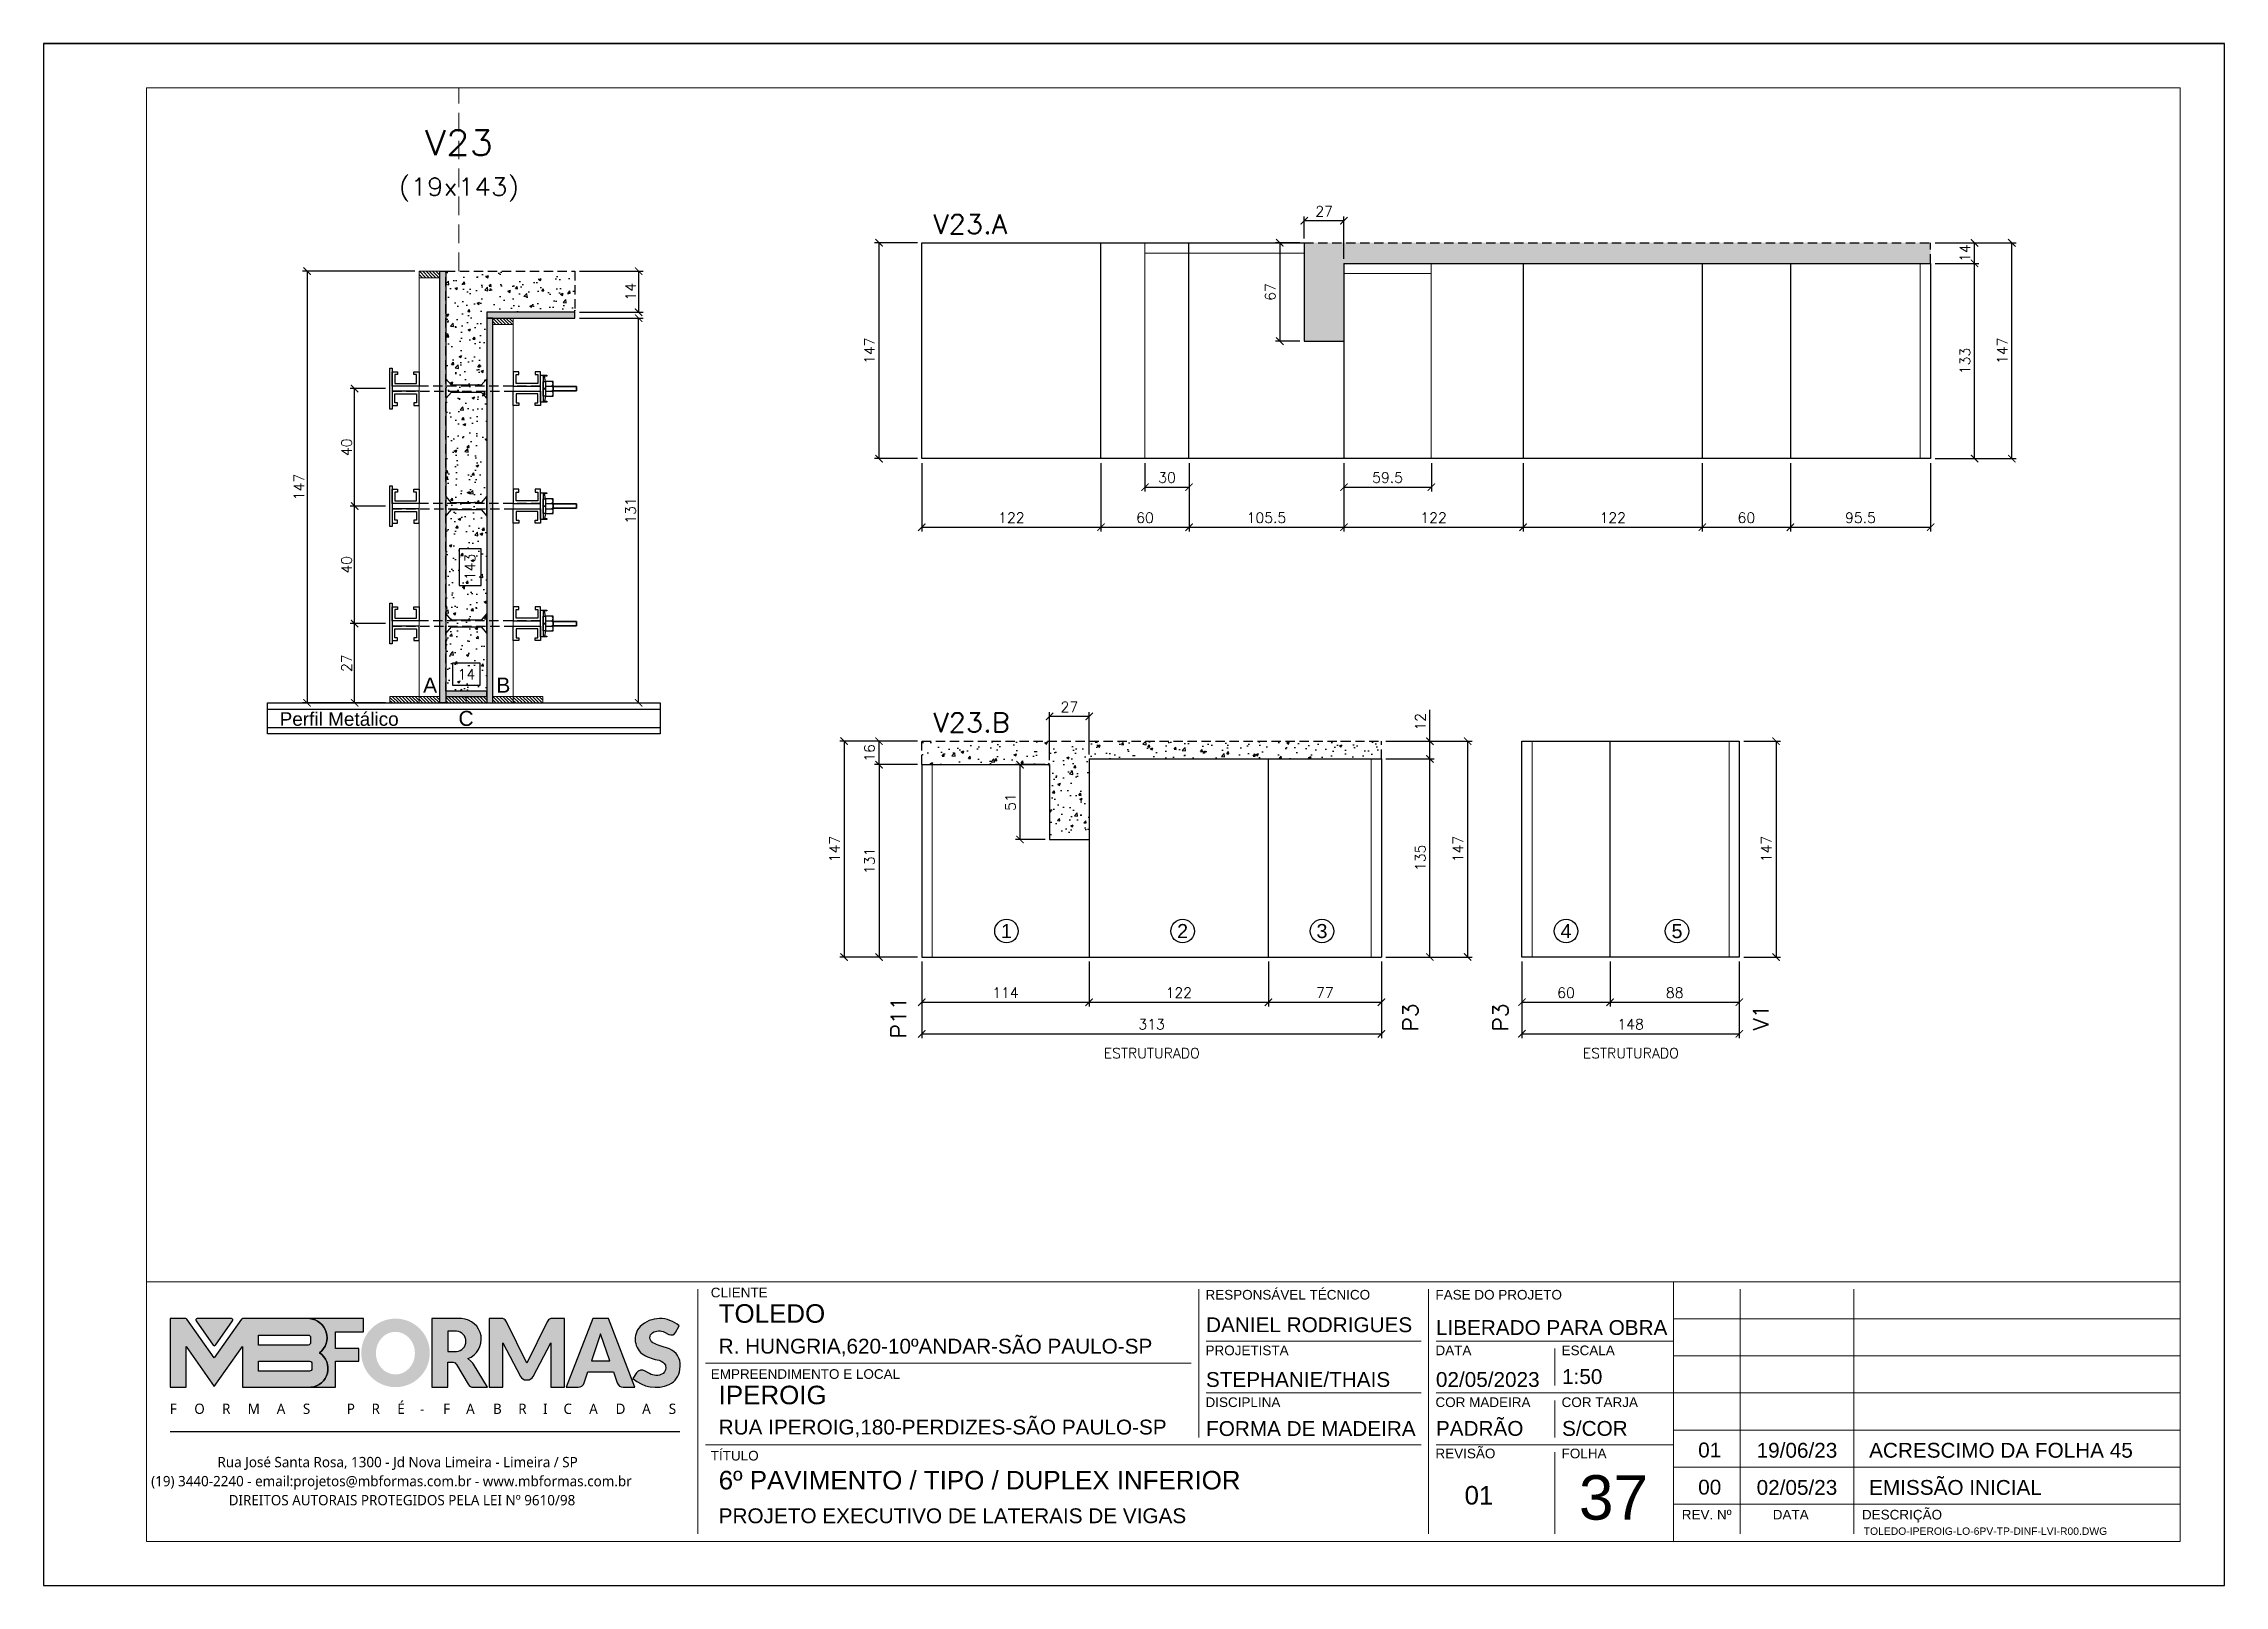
# Model space of a CAD drawing. Extents: x -23436 to 4767, y -4638 to 9755.
# Drawn here: x -19091 to -17606, y -1668 to -618 of the extents above; entities that cross this region are included whole.
import ezdxf
from ezdxf.enums import TextEntityAlignment as Align

# ---------------------------------------------------------------- set-up
doc = ezdxf.new("R2010")
doc.units = 0
doc.header["$PDMODE"] = 2
doc.header["$PDSIZE"] = 10
doc.linetypes.add('CABLIN', pattern=[0.35, 0.25, -0.1])
doc.linetypes.add('HIDDEN', pattern=[9.525, 6.35, -3.175])
doc.layers.get('0').update_dxf_attribs({"lineweight": 13})
doc.layers.get('Defpoints').update_dxf_attribs({"lineweight": 13})
for name, color, linetype in [('Barra de Ancoragem', 20, 'Continuous'), ('Concreto', 250, 'HIDDEN'), ('Cota', 4, 'Continuous'), ('Cota Seção (2x)', 4, 'Continuous'), ('Hachura', 252, 'CABLIN'), ('MB Logo', 255, 'Continuous'), ('Painéis', 200, 'Continuous'), ('Perfil Metálico', 224, 'Continuous'), ('Romaneio', 10, 'Continuous'), ('Texto de Titulo', 7, 'Continuous'), ('Texto Qtd Sarr', 242, 'Continuous'), ('Tubo de PVC', 51, 'Continuous')]:
    doc.layers.add(name, color=color, linetype=linetype)
for name, color, linetype, lineweight in [('FOLHA MB', 7, 'Continuous', 13), ('Madeira', 100, 'Continuous', 13), ('N° Folha', 5, 'Continuous', 13), ('Sarr 2.2x7', 40, 'Continuous', 9), ('Texto Seção', 7, 'Continuous', 15)]:
    doc.layers.add(name, color=color, linetype=linetype, lineweight=lineweight)
doc.layers.add('Laje_Perimetro', color=7, linetype='Continuous', plot=False)
doc.styles.add('ARIAL', font='arial.ttf', dxfattribs={"oblique": 15, "height": 25})
doc.styles.add('MB_C01', font='arial.ttf', dxfattribs={"height": 1.3})
doc.styles.add('MB_C02', font='arial.ttf', dxfattribs={"height": 2})
doc.styles.add('MB_C03', font='arial.ttf', dxfattribs={"height": 2.5})
doc.styles.add('MB_C04', font='arial.ttf', dxfattribs={"height": 6})
doc.styles.add('MtXpl_Lucida_Sans_Un', font='l_10646.ttf')
doc.styles.add('REGUA-120', font='ROMANS.shx', dxfattribs={"height": 15})
doc.styles.add('ROMANS', font='romans.shx')
doc.dimstyles.new('Cota Paínel', dxfattribs={"dimtxt": 7, "dimasz": 5, "dimexe": 3, "dimexo": 3, "dimgap": 3, "dimtad": 1, "dimdec": 1, "dimzin": 12, "dimdsep": 46, "dimtxsty": 'ROMANS', "dimblk": 'ARCHTICK', "dimcen": 0, "dimclrd": 4, "dimclre": 4, "dimclrt": 1, "dimadec": 1, "dimazin": 3, "dimtfac": 1, "dimtdec": 1, "dimtmove": 0, "dimatfit": 3, "dimldrblk": 'OBLIQUE', "dimfxl": 1, "dimtolj": 1, "dimtzin": 12, "dimarcsym": 0})
doc.dimstyles.new('Cota Seção (2x)', dxfattribs={"dimtxt": 7, "dimasz": 5, "dimexe": 3, "dimexo": 3, "dimgap": 2, "dimtad": 3, "dimdec": 1, "dimlfac": 0.5, "dimzin": 12, "dimdsep": 46, "dimtxsty": 'ROMANS', "dimblk": 'ARCHTICK', "dimcen": 0, "dimclrd": 4, "dimclre": 4, "dimclrt": 1, "dimadec": 1, "dimazin": 3, "dimtfac": 1, "dimtdec": 1, "dimtmove": 0, "dimatfit": 3, "dimldrblk": 'OBLIQUE', "dimfxl": 1, "dimtolj": 1, "dimtzin": 12, "dimarcsym": 0})
doc.dimstyles.new('Cota Seção interna', dxfattribs={"dimtxt": 7, "dimasz": 6, "dimexe": 0.18, "dimexo": 2, "dimgap": -4, "dimtad": 3, "dimdec": 1, "dimlfac": 0.5, "dimzin": 12, "dimdsep": 46, "dimtxsty": 'ROMANS', "dimblk": 'ARCHTICK', "dimcen": 0.09, "dimse1": 1, "dimse2": 1, "dimsd1": 1, "dimsd2": 1, "dimclrd": 180, "dimclre": 5, "dimclrt": 1, "dimadec": 0, "dimazin": 3, "dimtfac": 1, "dimtdec": 1, "dimtofl": 0, "dimtmove": 0, "dimatfit": 3, "dimldrblk": 'ARCHTICK', "dimfxl": 1, "dimtolj": 1, "dimtzin": 0, "dimarcsym": 0})
pattern_1 = [(315, (4129.0743, -9296.3843), (1.12253202, 1.12253202), [])]

msp = doc.modelspace()

# ---------------------------------------------------------------- texts
at = {"layer": 'N° Folha', "color": 5, "style": 'MB_C04'}
msp.add_text('37', height=30.306, dxfattribs=at).set_placement((-18045.93, -1623))
at = {"layer": 'Painéis', "color": 1, "char_height": 7, "attachment_point": 5, "style": 'ROMANS'}
for insert in [(-18336.81, -1305.28), (-18010.58, -1305.28)]:
    msp.add_mtext('\\A1;ESTRUTURADO', dxfattribs=dict(at, insert=insert))
at = {"layer": 'Romaneio', "color": 0, "style": 'ARIAL'}
for s, p in [('1', (-18435.75, -1222.13)), ('2', (-18315.79, -1222.13)), ('3', (-18220.87, -1222.13)), ('4', (-18054.68, -1222.13)), ('5', (-17979.11, -1222.13))]:
    msp.add_text(s, height=9.6, dxfattribs=at).set_placement(p, align=Align.MIDDLE_CENTER)
at = {"layer": 'Texto Seção', "style": 'REGUA-120', "width": 1.05}
for s, p in [('V23.A', (-18485.58, -747.19)), ('V23.B', (-18485.58, -1086.61))]:
    msp.add_text(s, height=13, dxfattribs=at).set_placement(p)
at = {"layer": 'Texto Seção', "color": 0, "linetype": 'Continuous', "style": 'ARIAL'}
for s, p in [('A', (-18828.22, -1054.61)), ('B', (-18778.35, -1054.61)), ('C', (-18803.75, -1077.28))]:
    msp.add_text(s, height=10.22, dxfattribs=at).set_placement(p, align=Align.MIDDLE_CENTER)
at = {"layer": 'Texto Seção', "style": 'ARIAL'}
msp.add_text('Perfil Metálico', height=9.24, dxfattribs=at).set_placement((-18890.14, -1077.72), align=Align.MIDDLE_CENTER)
at = {"layer": 'Texto Seção', "style": 'REGUA-120', "width": 1.05}
for s, p in [('P11', (-18509.24, -1281.06)), ('P3', (-18160.66, -1281.06)), ('P3', (-18099.3, -1281.06)), ('V1', (-17922.02, -1281.06))]:
    msp.add_text(s, height=10.4, rotation=90, dxfattribs=at).set_placement(p, align=Align.MIDDLE_CENTER)

# ---------------------------------------------------------------- blocks, each defined once
blk = doc.blocks.new('MB-NOVO')
at = {"layer": 'MB Logo', "linetype": 'Continuous'}
h = blk.add_hatch(color=256, dxfattribs=at)
h.dxf.hatch_style = 1
h.set_gradient(color1=(242, 132, 69), color2=(247, 180, 141), rotation=90, tint=1)
h.paths.add_polyline_path([(-18529.6, 10980.8), (-18475.7, 10980.8, 0.706757), (-18468.7, 11008, 0.681802), (-18476.7, 11034.9), (-18529.4, 11034.9, 0.243712), (-18530.2, 11034.5), (-18551.7, 11003.9), (-18573.3, 11034.5, 0.243712), (-18574.1, 11034.9), (-18586.5, 11034.9), (-18586.5, 10980.8), (-18573.9, 10980.8), (-18573.9, 11012.9), (-18551.7, 10981.5), (-18529.6, 11012.9)])
h.paths.add_polyline_path([(-18516.8, 11014.1), (-18516.8, 11022), (-18477.8, 11022, -0.414214), (-18475.8, 11020), (-18475.8, 11016.1, -0.414214), (-18477.8, 11014.1)], flags=16)
h.paths.add_polyline_path([(-18516.8, 11001.4), (-18476.8, 11001.4, -0.414214), (-18474.8, 10999.4), (-18474.8, 10995.5, -0.414214), (-18476.8, 10993.5), (-18516.8, 10993.5)], flags=16)
at = {"layer": 'MB Logo', "true_color": 0x262626}
h = blk.add_hatch(color=250, dxfattribs=at)
h.dxf.hatch_style = 1
h.paths.add_polyline_path([(-18537.3, 11033.3, 0.60809), (-18538.1, 11034.9), (-18565.3, 11034.9, 0.60809), (-18566.1, 11033.3), (-18552.5, 11014, 0.518202), (-18550.9, 11014)])
h = blk.add_hatch(color=250, dxfattribs=at)
h.dxf.hatch_style = 1
h.paths.add_polyline_path([(-18456.2, 11011.3), (-18456.2, 11024.6), (-18434.2, 11024.6), (-18434.2, 11034.9), (-18476.7, 11034.9, -0.681802), (-18468.7, 11008, -0.706757), (-18475.7, 10980.8), (-18456.2, 10980.8), (-18456.2, 11001.4), (-18437.8, 11001.4), (-18437.8, 11011.3)])
h = blk.add_hatch(color=250, dxfattribs=at)
h.dxf.hatch_style = 1
h.paths.add_polyline_path([(-18435.9, 11007.9, 1), (-18381.9, 11007.9, 1)])
edge = h.paths.add_edge_path(flags=16)
edge.add_ellipse((-18409, 11007.7), major_axis=(0, 16.8), ratio=0.916255, start_angle=0, end_angle=360)
h = blk.add_hatch(color=250, dxfattribs=at)
h.dxf.hatch_style = 1
h.paths.add_polyline_path([(-18357, 11034.9), (-18380.2, 11034.9), (-18380.2, 10980.8), (-18367.6, 10980.8), (-18367.6, 11000.7), (-18363.4, 11000.7, -0.195765), (-18360.9, 10998.9), (-18351.8, 10983.2, 0.261385), (-18347.5, 10980.8), (-18336.4, 10980.8), (-18347.5, 10999, 0.082429), (-18349.6, 11001.5), (-18351.9, 11003.4, 0.81838)])
h.paths.add_polyline_path([(-18360.8, 11009), (-18367.6, 11009), (-18367.6, 11025), (-18360.8, 11025, -0.92578)], flags=16)
h = blk.add_hatch(color=250, dxfattribs=at)
h.dxf.hatch_style = 1
h.paths.add_polyline_path([(-18286.6, 11015.9), (-18286.6, 10980.8), (-18275.8, 10980.8), (-18275.8, 11034.9), (-18286.6, 11034.9, 0.216647), (-18289.4, 11032.4), (-18305.5, 10999.8), (-18321.6, 11032.7, 0.199908), (-18324.3, 11034.9), (-18335.2, 11034.9), (-18335.2, 10980.8), (-18324.3, 10980.8), (-18324.3, 11015.9), (-18310.4, 10989.3, 0.279644), (-18306, 10986.6, 0.340986), (-18300.5, 10989.3)])
h = blk.add_hatch(color=250, dxfattribs=at)
h.dxf.hatch_style = 1
h.paths.add_polyline_path([(-18274.4, 10980.8), (-18265, 10980.8, 0.322517), (-18260.2, 10984.3), (-18257.3, 10993), (-18237.2, 10993), (-18234.3, 10984.3, 0.322517), (-18229.5, 10980.8), (-18220.3, 10980.8), (-18241.2, 11034.9), (-18253.4, 11034.9)])
h.paths.add_polyline_path([(-18254.4, 11001.6), (-18247.3, 11023), (-18240.1, 11001.6)], flags=16)
h = blk.add_hatch(color=250, dxfattribs=at)
h.dxf.hatch_style = 1
h.paths.add_polyline_path([(-18206, 11024, -0.247671), (-18196.9, 11024.3), (-18193.5, 11022.5, 0.40799), (-18188.2, 11024.1), (-18185.4, 11029.1, 0.392837), (-18216.2, 11028.7, 0.467779), (-18213.3, 11006.3, 0.077523), (-18201.2, 11002.1, -0.214206), (-18196.1, 10997.9, -0.284295), (-18198.2, 10991.4, -0.26924), (-18208.8, 10991.6), (-18212.2, 10993.6, 0.407727), (-18219, 10992.1), (-18221.8, 10987.7, 0.296878), (-18193.2, 10983.1, 0.272251), (-18184.9, 10995.3), (-18184.6, 10997.9, 0.348906), (-18193.7, 11011.2), (-18200.4, 11013.5, -0.045018), (-18205.8, 11015.7, -0.618284)])
at = {"layer": 'MB Logo', "linetype": 'Continuous'}
blk.add_line((-18586.5, 10945.9), (-18184.8, 10945.9), dxfattribs=at)
at = {"layer": 'MB Logo', "color": 23, "linetype": 'Continuous', "true_color": 0xf28445}
for points in [[(-18573.3, 11034.5, 0.243712), (-18574.1, 11034.9), (-18586.5, 11034.9), (-18586.5, 10980.8), (-18573.9, 10980.8), (-18573.9, 11012.9), (-18551.7, 10981.5), (-18529.6, 11012.9), (-18529.6, 10980.8), (-18475.7, 10980.8, 0.706757), (-18468.7, 11008, 0.681802), (-18476.7, 11034.9), (-18529.4, 11034.9, 0.243712), (-18530.2, 11034.5), (-18551.7, 11003.9)], [(-18516.8, 11022), (-18477.8, 11022, -0.414214), (-18475.8, 11020), (-18475.8, 11016.1, -0.414214), (-18477.8, 11014.1), (-18516.8, 11014.1)], [(-18516.8, 11001.4), (-18476.8, 11001.4, -0.414214), (-18474.8, 10999.4), (-18474.8, 10995.5, -0.414214), (-18476.8, 10993.5), (-18516.8, 10993.5)]]:
    blk.add_lwpolyline(points, format="xyb", close=True, dxfattribs=at)
at = {"layer": 'MB Logo', "color": 250, "true_color": 0x262626}
for points in [[(-18537.3, 11033.3, 0.60809), (-18538.1, 11034.9), (-18565.3, 11034.9, 0.60809), (-18566.1, 11033.3), (-18552.5, 11014, 0.518202), (-18550.9, 11014)], [(-18437.8, 11011.3), (-18456.2, 11011.3), (-18456.2, 11024.6), (-18434.2, 11024.6), (-18434.2, 11034.9), (-18476.7, 11034.9, -0.681802), (-18468.7, 11008, -0.706757), (-18475.7, 10980.8), (-18456.2, 10980.8), (-18456.2, 11001.4), (-18437.8, 11001.4)], [(-18347.5, 10980.8), (-18336.4, 10980.8), (-18347.5, 10999, 0.082429), (-18349.6, 11001.5), (-18351.9, 11003.4, 0.81838), (-18357, 11034.9), (-18380.2, 11034.9), (-18380.2, 10980.8), (-18367.6, 10980.8), (-18367.6, 11000.7), (-18363.4, 11000.7, -0.209789), (-18360.8, 10998.7), (-18351.8, 10983.2, 0.261385)], [(-18286.6, 11015.9), (-18286.6, 10980.8), (-18275.8, 10980.8), (-18275.8, 11034.9), (-18286.6, 11034.9, 0.216647), (-18289.4, 11032.4), (-18305.5, 10999.8), (-18321.5, 11032.4, 0.216647), (-18324.3, 11034.9), (-18335.2, 11034.9), (-18335.2, 10980.8), (-18324.3, 10980.8), (-18324.3, 11015.9), (-18310.4, 10989.3, 0.279644), (-18306, 10986.6), (-18304.9, 10986.6, 0.279644), (-18300.5, 10989.3)], [(-18265, 10980.8, 0.322517), (-18260.2, 10984.3), (-18257.3, 10993), (-18237.2, 10993), (-18234.3, 10984.3, 0.322517), (-18229.5, 10980.8), (-18220.3, 10980.8), (-18241.2, 11034.9), (-18253.4, 11034.9), (-18274.4, 10980.8)], [(-18206.2, 11015.9, -0.549626), (-18206.4, 11023.8, -0.258723), (-18196.9, 11024.3), (-18193.5, 11022.5, 0.40799), (-18188.2, 11024.1), (-18185.4, 11029.1, 0.392837), (-18216.2, 11028.7, 0.467779), (-18213.3, 11006.3, 0.077523), (-18201.2, 11002.1, -0.203897), (-18196.3, 10998.2), (-18196.1, 10997.8, -0.267611), (-18198, 10991.6), (-18198.5, 10991.3, -0.261145), (-18208.8, 10991.6), (-18212.2, 10993.6, 0.407727), (-18219, 10992.1), (-18221.8, 10987.7, 0.296878), (-18193.2, 10983.1, 0.265963), (-18184.9, 10994.9), (-18184.7, 10997.6, 0.340466), (-18193.1, 11011), (-18200.4, 11013.5, -0.049298)], [(-18367.6, 11009), (-18360.8, 11009, 0.92578), (-18360.8, 11025), (-18367.6, 11025)]]:
    blk.add_lwpolyline(points, format="xyb", close=True, dxfattribs=at)
blk.add_lwpolyline([(-18247.3, 11023), (-18254.4, 11001.6), (-18240.1, 11001.6)], close=True, dxfattribs=at)
at = {"layer": 'MB Logo', "color": 250, "true_color": 0x262626, "style": 'MtXpl_Lucida_Sans_Un'}
for s, height, p in [('F', 8.12, (-18586.8, 10959.8)), ('O', 8.12, (-18567.5, 10959.8)), ('R', 8.12, (-18545.6, 10959.8)), ('M', 8.12, (-18525.4, 10959.8)), ('A', 8.12, (-18502.5, 10959.8)), ('S', 8.12, (-18481.9, 10959.8)), ('P', 8.12, (-18447.3, 10959.8)), ('R', 8.12, (-18427.8, 10959.8)), ('É', 8.12, (-18407.5, 10959.8)), ('-', 8.12, (-18389.6, 10959.8)), ('F', 8.12, (-18371.4, 10959.8)), ('A', 8.12, (-18353.3, 10959.8)), ('B', 8.12, (-18332.1, 10959.8)), ('R', 8.12, (-18312.2, 10959.8)), ('I', 8.12, (-18292.7, 10959.8)), ('C', 8.12, (-18276.6, 10959.8)), ('A', 8.12, (-18256.3, 10959.8)), ('D', 8.12, (-18235.5, 10959.8)), ('A', 8.12, (-18214.6, 10959.8)), ('S', 8.12, (-18193.6, 10959.8)), ('DIREITOS AUTORAIS PROTEGIDOS PELA LEI Nº 9610/98', 8.122, (-18540.4, 10887.8))]:
    blk.add_text(s, height=height, dxfattribs=at).set_placement(p)
at = {"layer": 'MB Logo', "style": 'MtXpl_Lucida_Sans_Un'}
for s, p in [('Rua José Santa Rosa, 1300 - Jd Nova Limeira - Limeira / SP', (-18549.2, 10917.8)), ('(19) 3440-2240 - email:projetos@mbformas.com.br - www.mbformas.com.br', (-18601.5, 10902.8))]:
    blk.add_text(s, height=8.122, dxfattribs=at).set_placement(p)
blk = doc.blocks.new('A$C169d8357')
at = {"layer": 'FOLHA MB', "color": 1}
for p, q in [((1109.8, 356.7), (70, 356.7)), ((1109.8, 356.7), (1109.8, 179.9)), ((1455, 356.7), (1109.8, 356.7)), ((445.6, 351.7), (445.6, 185)), ((786.6, 351.7), (786.6, 250.7)), ((943.1, 351.7), (943.1, 185)), ((1155.3, 185), (1155.3, 351.7)), ((1232.6, 351.7), (1232.6, 185)), ((1455, 331.5), (1109.8, 331.5)), ((938.1, 316.3), (791.6, 316.3)), ((1109.8, 316.3), (948.2, 316.3)), ((781.5, 301.2), (450.7, 301.2)), ((1029, 311.3), (1029, 286)), ((1455, 306.2), (1109.8, 306.2)), ((938.1, 281), (791.6, 281)), ((1109.8, 281), (948.2, 281)), ((1029, 275.9), (1029, 250.7)), ((1455, 281), (1109.8, 281)), ((1455, 255.7), (1109.8, 255.7)), ((938.1, 245.6), (450.7, 245.6)), ((1109.8, 245.6), (948.2, 245.6)), ((1029, 240.6), (1029, 185)), ((1455, 230.4), (1109.8, 230.4)), ((1455, 205.2), (1109.8, 205.2))]:
    blk.add_line(p, q, dxfattribs=at)
for points in [[(0, 1199.9), (0, 149.9), (1485, 149.9), (1485, 1199.9)], [(70, 1169.9), (70, 179.9), (1455, 179.9), (1455, 1169.9)]]:
    blk.add_lwpolyline(points, close=True, dxfattribs=at)
at = {"layer": 'MB Logo', "xscale": 0.8642040370897565, "yscale": 0.8642040370897565, "zscale": 0.8642040370897565}
blk.add_blockref('MB-NOVO', (16148.7, -9204.8), dxfattribs=at)
at = {"layer": 'FOLHA MB', "color": 6}
for s, height, style, p in [('CLIENTE', 6.57, 'MB_C01', (454.3, 346.1)), ('RESPONSÁVEL TÉCNICO', 6.566, 'MB_C01', (791.2, 344.6)), ('FASE DO PROJETO', 6.566, 'MB_C01', (947.8, 344.6)), ('R. HUNGRIA,620-10ºANDAR-SÃO PAULO-SP', 10.102, 'MB_C02', (459.7, 307.8)), ('PROJETISTA', 6.57, 'MB_C01', (791.2, 306.7)), ('DATA', 6.57, 'MB_C01', (947.8, 306.7)), ('ESCALA', 6.57, 'MB_C01', (1033.7, 306.7)), ('EMPREENDIMENTO E LOCAL', 6.566, 'MB_C01', (454.3, 290.6)), ('DISCIPLINA', 6.57, 'MB_C01', (791.2, 271.4)), ('COR MADEIRA', 6.566, 'MB_C01', (947.8, 271.4)), ('COR TARJA', 6.57, 'MB_C01', (1033.7, 271.4)), ('RUA IPEROIG,180-PERDIZES-SÃO PAULO-SP', 10.102, 'MB_C02', (459.7, 252.7)), ('TÍTULO', 6.57, 'MB_C01', (454.3, 235)), ('REVISÃO', 6.57, 'MB_C01', (947.8, 236.5)), ('FOLHA', 6.57, 'MB_C01', (1033.7, 236.5)), ('PROJETO EXECUTIVO DE LATERAIS DE VIGAS', 10.102, 'MB_C02', (459.7, 192.3))]:
    blk.add_text(s, height=height, dxfattribs=dict(at, style=style)).set_placement(p)
at = {"layer": 'FOLHA MB', "color": 5}
for s, height, style, p in [('TOLEDO', 12.63, 'MB_C03', (459.7, 328.8)), ('DANIEL RODRIGUES', 10.102, 'MB_C02', (791.6, 322.4)), ('LIBERADO PARA OBRA', 10.102, 'MB_C02', (948.1, 320.5)), ('1:50', 10.1, 'MB_C02', (1034, 287.1)), ('IPEROIG', 12.63, 'MB_C03', (459.7, 273.3)), ('STEPHANIE/THAIS', 10.102, 'MB_C02', (791.5, 285.1)), ('02/05/2023', 10.1, 'MB_C02', (948.1, 285.1)), ('FORMA DE MADEIRA', 10.102, 'MB_C02', (791.6, 251.7)), ('PADRÃO', 10.1, 'MB_C02', (948.1, 251.8)), ('S/COR', 10.1, 'MB_C02', (1034, 251.8)), ('01', 10.1, 'MB_C02', (1126.7, 237.1)), ('19/06/23', 10.1, 'MB_C02', (1166.5, 236.9)), ('ACRESCIMO DA FOLHA 45', 10.102, 'MB_C02', (1243.1, 236.9)), ('6º PAVIMENTO / TIPO / DUPLEX INFERIOR', 12.628, 'MB_C03', (459.7, 215.3)), ('EMISSÃO INICIAL', 10.102, 'MB_C02', (1243.1, 211.6)), ('01', 12.63, 'MB_C03', (967.6, 205)), ('00', 10.1, 'MB_C02', (1126.7, 211.8)), ('02/05/23', 10.1, 'MB_C02', (1166.5, 211.6))]:
    blk.add_text(s, height=height, dxfattribs=dict(at, style=style)).set_placement(p)
at = {"layer": 'FOLHA MB', "color": 6, "style": 'MB_C01'}
for s, p in [('REV. Nº', (1132.5, 198.1)), ('DATA', (1189.7, 198.1)), ('DESCRIÇÃO', (1265.5, 198.1))]:
    blk.add_text(s, height=6.57, dxfattribs=at).set_placement(p, align=Align.MIDDLE_CENTER)
at = {"layer": 'FOLHA MB', "insert": (1239.4, 189.4), "char_height": 5.051, "width": 210.818, "attachment_point": 1, "style": 'MB_C04'}
blk.add_mtext('TOLEDO-IPEROIG-LO-6PV-TP-DINF-LVI-R00.DWG', dxfattribs=at)
blk = doc.blocks.new('_ArchTick')
at = {"color": 0, "linetype": 'ByBlock', "const_width": 0.15}
blk.add_lwpolyline([(-0.5, -0.5), (0.5, 0.5)], dxfattribs=at)
blk = doc.blocks.new('*D1177')
at = {"layer": 'Cota', "color": 4, "lineweight": -2, "transparency": 16777216}
for p, q in [((-18493.4, -903.4), (-18493.4, -950.1)), ((-18371.4, -903.4), (-18371.4, -950.1)), ((-18493.4, -947.1), (-18371.4, -947.1))]:
    blk.add_line(p, q, dxfattribs=at)
at = {"layer": 'Defpoints', "color": 0, "transparency": 16777216}
for p in [(-18493.4, -900.4), (-18371.4, -900.4), (-18371.4, -947.1)]:
    blk.add_point(p, dxfattribs=at)
at = {"layer": 'Cota', "color": 4, "lineweight": -2, "transparency": 16777216, "xscale": 5, "yscale": 5, "zscale": 5, "rotation": 180}
blk.add_blockref('_ArchTick', (-18493.4, -947.1), dxfattribs=at)
at = {"layer": 'Cota', "color": 4, "lineweight": -2, "transparency": 16777216, "xscale": 5, "yscale": 5, "zscale": 5}
blk.add_blockref('_ArchTick', (-18371.4, -947.1), dxfattribs=at)
at = {"layer": 'Cota', "color": 1, "transparency": 16777216, "insert": (-18432.4, -940.6), "char_height": 7, "attachment_point": 5, "style": 'ROMANS'}
blk.add_mtext('\\A1;122', dxfattribs=at)
blk = doc.blocks.new('_OBLIQUE')
at = {"color": 0, "linetype": 'ByBlock', "lineweight": -2}
for p, q in [((0, 0), (-1, 0)), ((-0.5, -0.5), (0.5, 0.5))]:
    blk.add_line(p, q, dxfattribs=at)
blk = doc.blocks.new('*D1178')
at = {"layer": 'Cota', "color": 4, "lineweight": -2, "transparency": 16777216}
for p, q in [((-18371.4, -903.4), (-18371.4, -950.1)), ((-18311.4, -903.4), (-18311.4, -950.1)), ((-18371.4, -947.1), (-18311.4, -947.1))]:
    blk.add_line(p, q, dxfattribs=at)
at = {"layer": 'Defpoints', "color": 0, "transparency": 16777216}
for p in [(-18371.4, -900.4), (-18311.4, -900.4), (-18311.4, -947.1)]:
    blk.add_point(p, dxfattribs=at)
at = {"layer": 'Cota', "color": 4, "lineweight": -2, "transparency": 16777216, "xscale": 5, "yscale": 5, "zscale": 5, "rotation": 180}
blk.add_blockref('_ArchTick', (-18371.4, -947.1), dxfattribs=at)
at = {"layer": 'Cota', "color": 4, "lineweight": -2, "transparency": 16777216, "xscale": 5, "yscale": 5, "zscale": 5}
blk.add_blockref('_ArchTick', (-18311.4, -947.1), dxfattribs=at)
at = {"layer": 'Cota', "color": 1, "transparency": 16777216, "insert": (-18341.4, -940.6), "char_height": 7, "attachment_point": 5, "style": 'ROMANS'}
blk.add_mtext('\\A1;60', dxfattribs=at)
blk = doc.blocks.new('*D1179')
at = {"layer": 'Cota', "color": 4, "lineweight": -2, "transparency": 16777216}
for p, q in [((-18311.4, -903.4), (-18311.4, -950.1)), ((-18205.9, -903.4), (-18205.9, -950.1)), ((-18311.4, -947.1), (-18205.9, -947.1))]:
    blk.add_line(p, q, dxfattribs=at)
at = {"layer": 'Defpoints', "color": 0, "transparency": 16777216}
for p in [(-18311.4, -900.4), (-18205.9, -900.4), (-18205.9, -947.1)]:
    blk.add_point(p, dxfattribs=at)
at = {"layer": 'Cota', "color": 4, "lineweight": -2, "transparency": 16777216, "xscale": 5, "yscale": 5, "zscale": 5, "rotation": 180}
blk.add_blockref('_ArchTick', (-18311.4, -947.1), dxfattribs=at)
at = {"layer": 'Cota', "color": 4, "lineweight": -2, "transparency": 16777216, "xscale": 5, "yscale": 5, "zscale": 5}
blk.add_blockref('_ArchTick', (-18205.9, -947.1), dxfattribs=at)
at = {"layer": 'Cota', "color": 1, "transparency": 16777216, "insert": (-18258.7, -940.6), "char_height": 7, "attachment_point": 5, "style": 'ROMANS'}
blk.add_mtext('\\A1;105.5', dxfattribs=at)
blk = doc.blocks.new('*D1180')
at = {"layer": 'Cota', "color": 4, "lineweight": -2, "transparency": 16777216}
for p, q in [((-18205.9, -903.4), (-18205.9, -950.1)), ((-18083.9, -903.4), (-18083.9, -950.1)), ((-18205.9, -947.1), (-18083.9, -947.1))]:
    blk.add_line(p, q, dxfattribs=at)
at = {"layer": 'Defpoints', "color": 0, "transparency": 16777216}
for p in [(-18205.9, -900.4), (-18083.9, -900.4), (-18083.9, -947.1)]:
    blk.add_point(p, dxfattribs=at)
at = {"layer": 'Cota', "color": 4, "lineweight": -2, "transparency": 16777216, "xscale": 5, "yscale": 5, "zscale": 5, "rotation": 180}
blk.add_blockref('_ArchTick', (-18205.9, -947.1), dxfattribs=at)
at = {"layer": 'Cota', "color": 4, "lineweight": -2, "transparency": 16777216, "xscale": 5, "yscale": 5, "zscale": 5}
blk.add_blockref('_ArchTick', (-18083.9, -947.1), dxfattribs=at)
at = {"layer": 'Cota', "color": 1, "transparency": 16777216, "insert": (-18144.9, -940.6), "char_height": 7, "attachment_point": 5, "style": 'ROMANS'}
blk.add_mtext('\\A1;122', dxfattribs=at)
blk = doc.blocks.new('*D1181')
at = {"layer": 'Cota', "color": 4, "lineweight": -2, "transparency": 16777216}
for p, q in [((-18083.9, -903.4), (-18083.9, -950.1)), ((-17961.9, -903.4), (-17961.9, -950.1)), ((-18083.9, -947.1), (-17961.9, -947.1))]:
    blk.add_line(p, q, dxfattribs=at)
at = {"layer": 'Defpoints', "color": 0, "transparency": 16777216}
for p in [(-18083.9, -900.4), (-17961.9, -900.4), (-17961.9, -947.1)]:
    blk.add_point(p, dxfattribs=at)
at = {"layer": 'Cota', "color": 4, "lineweight": -2, "transparency": 16777216, "xscale": 5, "yscale": 5, "zscale": 5, "rotation": 180}
blk.add_blockref('_ArchTick', (-18083.9, -947.1), dxfattribs=at)
at = {"layer": 'Cota', "color": 4, "lineweight": -2, "transparency": 16777216, "xscale": 5, "yscale": 5, "zscale": 5}
blk.add_blockref('_ArchTick', (-17961.9, -947.1), dxfattribs=at)
at = {"layer": 'Cota', "color": 1, "transparency": 16777216, "insert": (-18022.9, -940.6), "char_height": 7, "attachment_point": 5, "style": 'ROMANS'}
blk.add_mtext('\\A1;122', dxfattribs=at)
blk = doc.blocks.new('*D1182')
at = {"layer": 'Cota', "color": 4, "lineweight": -2, "transparency": 16777216}
for p, q in [((-17961.9, -903.4), (-17961.9, -950.1)), ((-17901.9, -903.4), (-17901.9, -950.1)), ((-17961.9, -947.1), (-17901.9, -947.1))]:
    blk.add_line(p, q, dxfattribs=at)
at = {"layer": 'Defpoints', "color": 0, "transparency": 16777216}
for p in [(-17961.9, -900.4), (-17901.9, -900.4), (-17901.9, -947.1)]:
    blk.add_point(p, dxfattribs=at)
at = {"layer": 'Cota', "color": 4, "lineweight": -2, "transparency": 16777216, "xscale": 5, "yscale": 5, "zscale": 5, "rotation": 180}
blk.add_blockref('_ArchTick', (-17961.9, -947.1), dxfattribs=at)
at = {"layer": 'Cota', "color": 4, "lineweight": -2, "transparency": 16777216, "xscale": 5, "yscale": 5, "zscale": 5}
blk.add_blockref('_ArchTick', (-17901.9, -947.1), dxfattribs=at)
at = {"layer": 'Cota', "color": 1, "transparency": 16777216, "insert": (-17931.9, -940.6), "char_height": 7, "attachment_point": 5, "style": 'ROMANS'}
blk.add_mtext('\\A1;60', dxfattribs=at)
blk = doc.blocks.new('*D1183')
at = {"layer": 'Cota', "color": 4, "lineweight": -2, "transparency": 16777216}
for p, q in [((-17901.9, -903.4), (-17901.9, -950.1)), ((-17806.4, -903.4), (-17806.4, -950.1)), ((-17901.9, -947.1), (-17806.4, -947.1))]:
    blk.add_line(p, q, dxfattribs=at)
at = {"layer": 'Defpoints', "color": 0, "transparency": 16777216}
for p in [(-17901.9, -900.4), (-17806.4, -900.4), (-17806.4, -947.1)]:
    blk.add_point(p, dxfattribs=at)
at = {"layer": 'Cota', "color": 4, "lineweight": -2, "transparency": 16777216, "xscale": 5, "yscale": 5, "zscale": 5, "rotation": 180}
blk.add_blockref('_ArchTick', (-17901.9, -947.1), dxfattribs=at)
at = {"layer": 'Cota', "color": 4, "lineweight": -2, "transparency": 16777216, "xscale": 5, "yscale": 5, "zscale": 5}
blk.add_blockref('_ArchTick', (-17806.4, -947.1), dxfattribs=at)
at = {"layer": 'Cota', "color": 1, "transparency": 16777216, "insert": (-17854.2, -940.6), "char_height": 7, "attachment_point": 5, "style": 'ROMANS'}
blk.add_mtext('\\A1;95.5', dxfattribs=at)
blk = doc.blocks.new('*D1185')
at = {"layer": 'Cota', "color": 4, "lineweight": -2, "transparency": 16777216}
for p, q in [((-17803.4, -767.4), (-17773.5, -767.4)), ((-17776.5, -900.4), (-17776.5, -767.4)), ((-17803.4, -900.4), (-17773.5, -900.4))]:
    blk.add_line(p, q, dxfattribs=at)
at = {"layer": 'Defpoints', "color": 0, "transparency": 16777216}
for p in [(-17806.4, -767.4), (-17776.5, -767.4), (-17806.4, -900.4)]:
    blk.add_point(p, dxfattribs=at)
at = {"layer": 'Cota', "color": 4, "lineweight": -2, "transparency": 16777216, "xscale": 5, "yscale": 5, "zscale": 5}
for p, rotation in [((-17776.5, -767.4), 90), ((-17776.5, -900.4), 270)]:
    blk.add_blockref('_ArchTick', p, dxfattribs=dict(at, rotation=rotation))
at = {"layer": 'Cota', "color": 1, "transparency": 16777216, "insert": (-17783, -833.9), "char_height": 7, "attachment_point": 5, "rotation": 90, "style": 'ROMANS'}
blk.add_mtext('\\A1;133', dxfattribs=at)
blk = doc.blocks.new('*D1186')
at = {"layer": 'Cota', "color": 4, "lineweight": -2, "transparency": 16777216}
for p, q in [((-17803.4, -753.4), (-17773.5, -753.4)), ((-17776.5, -767.4), (-17776.5, -753.4)), ((-17803.4, -767.4), (-17773.5, -767.4))]:
    blk.add_line(p, q, dxfattribs=at)
at = {"layer": 'Defpoints', "color": 0, "transparency": 16777216}
for p in [(-17806.4, -753.4), (-17776.5, -753.4), (-17806.4, -767.4)]:
    blk.add_point(p, dxfattribs=at)
at = {"layer": 'Cota', "color": 4, "lineweight": -2, "transparency": 16777216, "xscale": 5, "yscale": 5, "zscale": 5}
for p, rotation in [((-17776.5, -753.4), 90), ((-17776.5, -767.4), 270)]:
    blk.add_blockref('_ArchTick', p, dxfattribs=dict(at, rotation=rotation))
at = {"layer": 'Cota', "color": 1, "transparency": 16777216, "insert": (-17783, -760.4), "char_height": 7, "attachment_point": 5, "rotation": 90, "style": 'ROMANS'}
blk.add_mtext('\\A1;14', dxfattribs=at)
blk = doc.blocks.new('*D1187')
at = {"layer": 'Cota', "color": 4, "lineweight": -2, "transparency": 16777216}
for p, q in [((-17803.4, -753.4), (-17748.1, -753.4)), ((-17751.1, -900.4), (-17751.1, -753.4)), ((-17803.4, -900.4), (-17748.1, -900.4))]:
    blk.add_line(p, q, dxfattribs=at)
at = {"layer": 'Defpoints', "color": 0, "transparency": 16777216}
for p in [(-17806.4, -753.4), (-17751.1, -753.4), (-17806.4, -900.4)]:
    blk.add_point(p, dxfattribs=at)
at = {"layer": 'Cota', "color": 4, "lineweight": -2, "transparency": 16777216, "xscale": 5, "yscale": 5, "zscale": 5}
for p, rotation in [((-17751.1, -753.4), 90), ((-17751.1, -900.4), 270)]:
    blk.add_blockref('_ArchTick', p, dxfattribs=dict(at, rotation=rotation))
at = {"layer": 'Cota', "color": 1, "transparency": 16777216, "insert": (-17757.6, -826.9), "char_height": 7, "attachment_point": 5, "rotation": 90, "style": 'ROMANS'}
blk.add_mtext('\\A1;147', dxfattribs=at)
blk = doc.blocks.new('*D1188')
at = {"layer": 'Cota', "color": 4, "lineweight": -2, "transparency": 16777216}
for p, q in [((-18341.4, -903.4), (-18341.4, -922.8)), ((-18311.4, -903.4), (-18311.4, -922.8)), ((-18341.4, -919.8), (-18311.4, -919.8))]:
    blk.add_line(p, q, dxfattribs=at)
at = {"layer": 'Defpoints', "color": 0, "transparency": 16777216}
for p in [(-18341.4, -900.4), (-18311.4, -900.4), (-18311.4, -919.8)]:
    blk.add_point(p, dxfattribs=at)
at = {"layer": 'Cota', "color": 4, "lineweight": -2, "transparency": 16777216, "xscale": 5, "yscale": 5, "zscale": 5, "rotation": 180}
blk.add_blockref('_ArchTick', (-18341.4, -919.8), dxfattribs=at)
at = {"layer": 'Cota', "color": 4, "lineweight": -2, "transparency": 16777216, "xscale": 5, "yscale": 5, "zscale": 5}
blk.add_blockref('_ArchTick', (-18311.4, -919.8), dxfattribs=at)
at = {"layer": 'Cota', "color": 1, "transparency": 16777216, "insert": (-18326.4, -913.3), "char_height": 7, "attachment_point": 5, "style": 'ROMANS'}
blk.add_mtext('\\A1;30', dxfattribs=at)
blk = doc.blocks.new('*D1189')
at = {"layer": 'Cota', "color": 4, "lineweight": -2, "transparency": 16777216}
for p, q in [((-18205.9, -903.4), (-18205.9, -922.8)), ((-18146.4, -903.4), (-18146.4, -922.8)), ((-18205.9, -919.8), (-18146.4, -919.8))]:
    blk.add_line(p, q, dxfattribs=at)
at = {"layer": 'Defpoints', "color": 0, "transparency": 16777216}
for p in [(-18205.9, -900.4), (-18146.4, -900.4), (-18146.4, -919.8)]:
    blk.add_point(p, dxfattribs=at)
at = {"layer": 'Cota', "color": 4, "lineweight": -2, "transparency": 16777216, "xscale": 5, "yscale": 5, "zscale": 5, "rotation": 180}
blk.add_blockref('_ArchTick', (-18205.9, -919.8), dxfattribs=at)
at = {"layer": 'Cota', "color": 4, "lineweight": -2, "transparency": 16777216, "xscale": 5, "yscale": 5, "zscale": 5}
blk.add_blockref('_ArchTick', (-18146.4, -919.8), dxfattribs=at)
at = {"layer": 'Cota', "color": 1, "transparency": 16777216, "insert": (-18176.2, -913.3), "char_height": 7, "attachment_point": 5, "style": 'ROMANS'}
blk.add_mtext('\\A1;59.5', dxfattribs=at)
blk = doc.blocks.new('*D1190')
at = {"layer": 'Cota', "color": 4, "lineweight": -2, "transparency": 16777216}
for p, q in [((-18496.4, -753.4), (-18525.5, -753.4)), ((-18522.5, -900.4), (-18522.5, -753.4)), ((-18496.4, -900.4), (-18525.5, -900.4))]:
    blk.add_line(p, q, dxfattribs=at)
at = {"layer": 'Defpoints', "color": 0, "transparency": 16777216}
for p in [(-18522.5, -753.4), (-18493.4, -753.4), (-18493.4, -900.4)]:
    blk.add_point(p, dxfattribs=at)
at = {"layer": 'Cota', "color": 4, "lineweight": -2, "transparency": 16777216, "xscale": 5, "yscale": 5, "zscale": 5}
for p, rotation in [((-18522.5, -753.4), 90), ((-18522.5, -900.4), 270)]:
    blk.add_blockref('_ArchTick', p, dxfattribs=dict(at, rotation=rotation))
at = {"layer": 'Cota', "color": 1, "transparency": 16777216, "insert": (-18529, -826.9), "char_height": 7, "attachment_point": 5, "rotation": 90, "style": 'ROMANS'}
blk.add_mtext('\\A1;147', dxfattribs=at)
blk = doc.blocks.new('*D1191')
at = {"layer": 'Cota', "color": 4, "lineweight": -2, "transparency": 16777216}
for p, q in [((-18232.9, -750.4), (-18232.9, -735.4)), ((-18205.9, -738.4), (-18232.9, -738.4)), ((-18205.9, -764.4), (-18205.9, -735.4))]:
    blk.add_line(p, q, dxfattribs=at)
at = {"layer": 'Defpoints', "color": 0, "transparency": 16777216}
for p in [(-18232.9, -738.4), (-18232.9, -753.4), (-18205.9, -767.4)]:
    blk.add_point(p, dxfattribs=at)
at = {"layer": 'Cota', "color": 4, "lineweight": -2, "transparency": 16777216, "xscale": 5, "yscale": 5, "zscale": 5, "rotation": 180}
blk.add_blockref('_ArchTick', (-18232.9, -738.4), dxfattribs=at)
at = {"layer": 'Cota', "color": 4, "lineweight": -2, "transparency": 16777216, "xscale": 5, "yscale": 5, "zscale": 5}
blk.add_blockref('_ArchTick', (-18205.9, -738.4), dxfattribs=at)
at = {"layer": 'Cota', "color": 1, "transparency": 16777216, "insert": (-18219.4, -731.9), "char_height": 7, "attachment_point": 5, "style": 'ROMANS'}
blk.add_mtext('\\A1;27', dxfattribs=at)
blk = doc.blocks.new('*D1192')
at = {"layer": 'Cota', "color": 4, "lineweight": -2, "transparency": 16777216}
for p, q in [((-18235.9, -753.4), (-18252.6, -753.4)), ((-18249.6, -753.4), (-18249.6, -820.4)), ((-18235.9, -820.4), (-18252.6, -820.4))]:
    blk.add_line(p, q, dxfattribs=at)
at = {"layer": 'Defpoints', "color": 0, "transparency": 16777216}
for p in [(-18232.9, -753.4), (-18249.6, -820.4), (-18232.9, -820.4)]:
    blk.add_point(p, dxfattribs=at)
at = {"layer": 'Cota', "color": 4, "lineweight": -2, "transparency": 16777216, "xscale": 5, "yscale": 5, "zscale": 5}
for p, rotation in [((-18249.6, -753.4), 90), ((-18249.6, -820.4), 270)]:
    blk.add_blockref('_ArchTick', p, dxfattribs=dict(at, rotation=rotation))
at = {"layer": 'Cota', "color": 1, "transparency": 16777216, "insert": (-18256.1, -786.9), "char_height": 7, "attachment_point": 5, "rotation": 90, "style": 'ROMANS'}
blk.add_mtext('\\A1;67', dxfattribs=at)
blk = doc.blocks.new('titulo1')
at = {"layer": 'Defpoints', "color": 252, "linetype": 'HIDDEN', "ltscale": 2}
blk.add_line((0, 0), (0, 125), dxfattribs=at)
at = {"layer": 'Defpoints', "style": 'ROMANS', "oblique": 15}
blk.add_attdef('FOLHA', text='', height=10, dxfattribs=at).set_placement((0, 15.6), align=Align.MIDDLE_CENTER)
at = {"layer": 'Texto Qtd Sarr', "color": 3, "style": 'ROMANS', "oblique": 15}
for tag, height, p in [('TITULO', 17, (0, 71.4)), ('SEÇÃO', 12, (0, 41.5))]:
    blk.add_attdef(tag, text='', height=height, dxfattribs=at).set_placement(p, align=Align.MIDDLE_CENTER)
blk = doc.blocks.new('*D1193')
at = {"layer": 'Cota Seção (2x)', "color": 180, "lineweight": -2, "transparency": 16777216}
for p, q in [((-18794.2, -1039.7), (-18812.9, -1039.7)), ((-18812.9, -1039.7), (-18812.9, -1054.7)), ((-18794.2, -1054.7), (-18794.2, -1039.7)), ((-18812.9, -1054.7), (-18794.2, -1054.7))]:
    blk.add_line(p, q, dxfattribs=at)
at = {"layer": 'Defpoints', "color": 0, "transparency": 16777216}
for p in [(-18817.5, -1058.7), (-18789.5, -1058.7), (-18789.5, -1058.7)]:
    blk.add_point(p, dxfattribs=at)
at = {"layer": 'Cota Seção (2x)', "color": 1, "transparency": 16777216, "insert": (-18803.5, -1047.2), "char_height": 7, "attachment_point": 5, "style": 'ROMANS'}
blk.add_mtext('\\A1;14', dxfattribs=at)
blk = doc.blocks.new('*D1194')
at = {"layer": 'Cota', "color": 4, "lineweight": -2, "transparency": 16777216}
for p, q in [((-18726.5, -772.7), (-18683.2, -772.7)), ((-18686.2, -772.7), (-18686.2, -800.7)), ((-18726.5, -800.7), (-18683.2, -800.7))]:
    blk.add_line(p, q, dxfattribs=at)
at = {"layer": 'Defpoints', "color": 0, "transparency": 16777216}
for p in [(-18729.5, -772.7), (-18729.5, -800.7), (-18686.2, -800.7)]:
    blk.add_point(p, dxfattribs=at)
at = {"layer": 'Cota', "color": 4, "lineweight": -2, "transparency": 16777216, "xscale": 5, "yscale": 5, "zscale": 5}
for p, rotation in [((-18686.2, -772.7), 90), ((-18686.2, -800.7), 270)]:
    blk.add_blockref('_ArchTick', p, dxfattribs=dict(at, rotation=rotation))
at = {"layer": 'Cota', "color": 1, "transparency": 16777216, "insert": (-18691.7, -786.7), "char_height": 7, "attachment_point": 5, "rotation": 90, "style": 'ROMANS'}
blk.add_mtext('\\A1;14', dxfattribs=at)
blk = doc.blocks.new('DSADSAD')
at = {"layer": 'Barra de Ancoragem'}
for p, q in [((-12991, 7698.4), (-13009.2, 7698.4)), ((-13005.1, 7696.9), (-13008.6, 7697.6)), ((-12995.1, 7696.9), (-12991.5, 7697.6))]:
    blk.add_line(p, q, dxfattribs=at)
at = {"layer": 'Barra de Ancoragem', "flags": 128}
for points in [[(-13009.2, 7700.2), (-12991, 7700.2), (-12991, 7698.4), (-13009.2, 7698.4)], [(-13008.6, 7698.4), (-13008.6, 7696), (-13009.2, 7696), (-13009.2, 7698.4)], [(-12995.1, 7698.4), (-12995.1, 7696.9), (-13005.1, 7696.9), (-13005.1, 7698.4)], [(-12991, 7698.4), (-12991, 7696), (-12991.5, 7696), (-12991.5, 7698.4)]]:
    blk.add_lwpolyline(points, close=True, dxfattribs=at)
for points in [[(-13005.1, 7696.9), (-13005.1, 7691.6), (-12995.1, 7691.6), (-12995.1, 7696.9)], [(-13000.4, 7696.9), (-13000.4, 7698.4), (-12999.8, 7698.4), (-12999.8, 7696.9), (-13000.4, 7696.9), (-12999.8, 7696.9)]]:
    blk.add_lwpolyline(points, dxfattribs=at)
for points in [[(-13001.9, 7696.9), (-13001.9, 7692.8, 0.666667), (-12998.3, 7692.8, 0.666667)], [(-12998.3, 7696.9), (-12998.3, 7692.8, 0.729796), (-12995.1, 7692.8, 0.729796)]]:
    blk.add_lwpolyline(points, format="xyb", dxfattribs=at)
at = {"layer": 'Barra de Ancoragem'}
blk.add_arc((-13003.5, 7693.3), 1.7, 197.7564, 342.2436, dxfattribs=at)
blk = doc.blocks.new('*D1195')
at = {"layer": 'Cota', "color": 4, "lineweight": -2, "transparency": 16777216}
for p, q in [((-18858.7, -1012.7), (-18882.6, -1012.7)), ((-18879.6, -1066.7), (-18879.6, -1012.7)), ((-18858.5, -1066.7), (-18882.6, -1066.7))]:
    blk.add_line(p, q, dxfattribs=at)
at = {"layer": 'Defpoints', "color": 0, "transparency": 16777216}
for p in [(-18879.6, -1012.7), (-18855.7, -1012.7), (-18855.5, -1066.7)]:
    blk.add_point(p, dxfattribs=at)
at = {"layer": 'Cota', "color": 4, "lineweight": -2, "transparency": 16777216, "xscale": 5, "yscale": 5, "zscale": 5}
for p, rotation in [((-18879.6, -1012.7), 90), ((-18879.6, -1066.7), 270)]:
    blk.add_blockref('_ArchTick', p, dxfattribs=dict(at, rotation=rotation))
at = {"layer": 'Cota', "color": 1, "transparency": 16777216, "insert": (-18885.1, -1039.7), "char_height": 7, "attachment_point": 5, "rotation": 90, "style": 'ROMANS'}
blk.add_mtext('\\A1;27', dxfattribs=at)
blk = doc.blocks.new('*D1196')
at = {"layer": 'Cota', "color": 4, "lineweight": -2, "transparency": 16777216}
for p, q in [((-18726.5, -804.7), (-18683.2, -804.7)), ((-18686.2, -1066.7), (-18686.2, -804.7)), ((-18748.5, -1066.7), (-18683.2, -1066.7))]:
    blk.add_line(p, q, dxfattribs=at)
at = {"layer": 'Defpoints', "color": 0, "transparency": 16777216}
for p in [(-18729.5, -804.7), (-18686.2, -804.7), (-18751.5, -1066.7)]:
    blk.add_point(p, dxfattribs=at)
at = {"layer": 'Cota', "color": 4, "lineweight": -2, "transparency": 16777216, "xscale": 5, "yscale": 5, "zscale": 5}
for p, rotation in [((-18686.2, -804.7), 90), ((-18686.2, -1066.7), 270)]:
    blk.add_blockref('_ArchTick', p, dxfattribs=dict(at, rotation=rotation))
at = {"layer": 'Cota', "color": 1, "transparency": 16777216, "insert": (-18691.7, -935.7), "char_height": 7, "attachment_point": 5, "rotation": 90, "style": 'ROMANS'}
blk.add_mtext('\\A1;131', dxfattribs=at)
blk = doc.blocks.new('*D1197')
at = {"layer": 'Cota Seção (2x)', "color": 180, "lineweight": -2, "transparency": 16777216}
for p, q in [((-18793.5, -961.7), (-18808.5, -961.7)), ((-18808.5, -961.7), (-18808.5, -986.7)), ((-18793.5, -986.7), (-18793.5, -961.7)), ((-18808.5, -986.7), (-18793.5, -986.7))]:
    blk.add_line(p, q, dxfattribs=at)
at = {"layer": 'Defpoints', "color": 0, "transparency": 16777216}
for p in [(-18789.5, -772.7), (-18789.5, -772.7), (-18789.5, -1058.7)]:
    blk.add_point(p, dxfattribs=at)
at = {"layer": 'Cota Seção (2x)', "color": 1, "transparency": 16777216, "insert": (-18801, -974.2), "char_height": 7, "attachment_point": 5, "rotation": 90, "style": 'ROMANS'}
blk.add_mtext('\\A1;143', dxfattribs=at)
blk = doc.blocks.new('*D1198')
at = {"layer": 'Cota', "color": 4, "lineweight": -2, "transparency": 16777216}
for p, q in [((-18838.5, -772.7), (-18915, -772.7)), ((-18912, -772.7), (-18912, -1066.7)), ((-18858.5, -1066.7), (-18915, -1066.7))]:
    blk.add_line(p, q, dxfattribs=at)
at = {"layer": 'Defpoints', "color": 0, "transparency": 16777216}
for p in [(-18835.5, -772.7), (-18912, -1066.7), (-18855.5, -1066.7)]:
    blk.add_point(p, dxfattribs=at)
at = {"layer": 'Cota', "color": 4, "lineweight": -2, "transparency": 16777216, "xscale": 5, "yscale": 5, "zscale": 5}
for p, rotation in [((-18912, -772.7), 90), ((-18912, -1066.7), 270)]:
    blk.add_blockref('_ArchTick', p, dxfattribs=dict(at, rotation=rotation))
at = {"layer": 'Cota', "color": 1, "transparency": 16777216, "insert": (-18917.5, -919.7), "char_height": 7, "attachment_point": 5, "rotation": 90, "style": 'ROMANS'}
blk.add_mtext('\\A1;147', dxfattribs=at)
blk = doc.blocks.new('*D1199')
at = {"layer": 'Cota', "color": 4, "lineweight": -2, "transparency": 16777216}
for p, q in [((-18858.7, -932.7), (-18882.6, -932.7)), ((-18879.6, -1012.7), (-18879.6, -932.7)), ((-18858.7, -1012.7), (-18882.6, -1012.7))]:
    blk.add_line(p, q, dxfattribs=at)
at = {"layer": 'Defpoints', "color": 0, "transparency": 16777216}
for p in [(-18879.6, -932.7), (-18855.7, -932.7), (-18855.7, -1012.7)]:
    blk.add_point(p, dxfattribs=at)
at = {"layer": 'Cota', "color": 4, "lineweight": -2, "transparency": 16777216, "xscale": 5, "yscale": 5, "zscale": 5}
for p, rotation in [((-18879.6, -932.7), 90), ((-18879.6, -1012.7), 270)]:
    blk.add_blockref('_ArchTick', p, dxfattribs=dict(at, rotation=rotation))
at = {"layer": 'Cota', "color": 1, "transparency": 16777216, "insert": (-18885.1, -972.7), "char_height": 7, "attachment_point": 5, "rotation": 90, "style": 'ROMANS'}
blk.add_mtext('\\A1;40', dxfattribs=at)
blk = doc.blocks.new('*D1200')
at = {"layer": 'Cota', "color": 4, "lineweight": -2, "transparency": 16777216}
for p, q in [((-18858.7, -852.7), (-18882.6, -852.7)), ((-18879.6, -932.7), (-18879.6, -852.7)), ((-18858.7, -932.7), (-18882.6, -932.7))]:
    blk.add_line(p, q, dxfattribs=at)
at = {"layer": 'Defpoints', "color": 0, "transparency": 16777216}
for p in [(-18879.6, -852.7), (-18855.7, -852.7), (-18855.7, -932.7)]:
    blk.add_point(p, dxfattribs=at)
at = {"layer": 'Cota', "color": 4, "lineweight": -2, "transparency": 16777216, "xscale": 5, "yscale": 5, "zscale": 5}
for p, rotation in [((-18879.6, -852.7), 90), ((-18879.6, -932.7), 270)]:
    blk.add_blockref('_ArchTick', p, dxfattribs=dict(at, rotation=rotation))
at = {"layer": 'Cota', "color": 1, "transparency": 16777216, "insert": (-18885.1, -892.7), "char_height": 7, "attachment_point": 5, "rotation": 90, "style": 'ROMANS'}
blk.add_mtext('\\A1;40', dxfattribs=at)
blk = doc.blocks.new('*D1201')
at = {"layer": 'Cota', "color": 4, "lineweight": -2, "transparency": 16777216}
for p, q in [((-18177.4, -1104.8), (-18144.4, -1104.8)), ((-18147.4, -1239.8), (-18147.4, -1104.8)), ((-18177.4, -1239.8), (-18144.4, -1239.8))]:
    blk.add_line(p, q, dxfattribs=at)
at = {"layer": 'Defpoints', "color": 0, "transparency": 16777216}
for p in [(-18180.4, -1104.8), (-18147.4, -1104.8), (-18180.4, -1239.8)]:
    blk.add_point(p, dxfattribs=at)
at = {"layer": 'Cota', "color": 4, "lineweight": -2, "transparency": 16777216, "xscale": 5, "yscale": 5, "zscale": 5}
for p, rotation in [((-18147.4, -1104.8), 90), ((-18147.4, -1239.8), 270)]:
    blk.add_blockref('_ArchTick', p, dxfattribs=dict(at, rotation=rotation))
at = {"layer": 'Cota', "color": 1, "transparency": 16777216, "insert": (-18153.9, -1172.3), "char_height": 7, "attachment_point": 5, "rotation": 90, "style": 'ROMANS'}
blk.add_mtext('\\A1;135', dxfattribs=at)
blk = doc.blocks.new('*D1202')
at = {"layer": 'Cota', "color": 4, "lineweight": -2, "transparency": 16777216}
for p, q in [((-18147.4, -1092.8), (-18147.4, -1071.5)), ((-18177.4, -1092.8), (-18144.4, -1092.8)), ((-18147.4, -1104.8), (-18147.4, -1092.8)), ((-18177.4, -1104.8), (-18144.4, -1104.8))]:
    blk.add_line(p, q, dxfattribs=at)
at = {"layer": 'Defpoints', "color": 0, "transparency": 16777216}
for p in [(-18180.4, -1092.8), (-18147.4, -1092.8), (-18180.4, -1104.8)]:
    blk.add_point(p, dxfattribs=at)
at = {"layer": 'Cota', "color": 4, "lineweight": -2, "transparency": 16777216, "xscale": 5, "yscale": 5, "zscale": 5}
for p, rotation in [((-18147.4, -1092.8), 90), ((-18147.4, -1104.8), 270)]:
    blk.add_blockref('_ArchTick', p, dxfattribs=dict(at, rotation=rotation))
at = {"layer": 'Cota', "color": 1, "transparency": 16777216, "insert": (-18153.9, -1079.6), "char_height": 7, "attachment_point": 5, "rotation": 90, "style": 'ROMANS'}
blk.add_mtext('\\A1;12', dxfattribs=at)
blk = doc.blocks.new('*D1203')
at = {"layer": 'Cota', "color": 4, "lineweight": -2, "transparency": 16777216}
for p, q in [((-18177.4, -1092.8), (-18118.7, -1092.8)), ((-18121.7, -1092.8), (-18121.7, -1239.8)), ((-18177.4, -1239.8), (-18118.7, -1239.8))]:
    blk.add_line(p, q, dxfattribs=at)
at = {"layer": 'Defpoints', "color": 0, "transparency": 16777216}
for p in [(-18180.4, -1092.8), (-18180.4, -1239.8), (-18121.7, -1239.8)]:
    blk.add_point(p, dxfattribs=at)
at = {"layer": 'Cota', "color": 4, "lineweight": -2, "transparency": 16777216, "xscale": 5, "yscale": 5, "zscale": 5}
for p, rotation in [((-18121.7, -1092.8), 90), ((-18121.7, -1239.8), 270)]:
    blk.add_blockref('_ArchTick', p, dxfattribs=dict(at, rotation=rotation))
at = {"layer": 'Cota', "color": 1, "transparency": 16777216, "insert": (-18128.2, -1166.3), "char_height": 7, "attachment_point": 5, "rotation": 90, "style": 'ROMANS'}
blk.add_mtext('\\A1;147', dxfattribs=at)
blk = doc.blocks.new('*D1204')
at = {"layer": 'Cota', "color": 4, "lineweight": -2, "transparency": 16777216}
for p, q in [((-17933.7, -1092.8), (-17908.7, -1092.8)), ((-17911.7, -1092.8), (-17911.7, -1239.8)), ((-17933.7, -1239.8), (-17908.7, -1239.8))]:
    blk.add_line(p, q, dxfattribs=at)
at = {"layer": 'Defpoints', "color": 0, "transparency": 16777216}
for p in [(-17936.7, -1092.8), (-17936.7, -1239.8), (-17911.7, -1239.8)]:
    blk.add_point(p, dxfattribs=at)
at = {"layer": 'Cota', "color": 4, "lineweight": -2, "transparency": 16777216, "xscale": 5, "yscale": 5, "zscale": 5}
for p, rotation in [((-17911.7, -1092.8), 90), ((-17911.7, -1239.8), 270)]:
    blk.add_blockref('_ArchTick', p, dxfattribs=dict(at, rotation=rotation))
at = {"layer": 'Cota', "color": 1, "transparency": 16777216, "insert": (-17918.2, -1166.3), "char_height": 7, "attachment_point": 5, "rotation": 90, "style": 'ROMANS'}
blk.add_mtext('\\A1;147', dxfattribs=at)
blk = doc.blocks.new('*D1205')
at = {"layer": 'Cota', "color": 4, "lineweight": -2, "transparency": 16777216}
for p, q in [((-18409.4, -1108.8), (-18429.5, -1108.8)), ((-18426.5, -1159.8), (-18426.5, -1108.8)), ((-18409.4, -1159.8), (-18429.5, -1159.8))]:
    blk.add_line(p, q, dxfattribs=at)
at = {"layer": 'Defpoints', "color": 0, "transparency": 16777216}
for p in [(-18426.5, -1108.8), (-18406.4, -1108.8), (-18406.4, -1159.8)]:
    blk.add_point(p, dxfattribs=at)
at = {"layer": 'Cota', "color": 4, "lineweight": -2, "transparency": 16777216, "xscale": 5, "yscale": 5, "zscale": 5}
for p, rotation in [((-18426.5, -1108.8), 90), ((-18426.5, -1159.8), 270)]:
    blk.add_blockref('_ArchTick', p, dxfattribs=dict(at, rotation=rotation))
at = {"layer": 'Cota', "color": 1, "transparency": 16777216, "insert": (-18433, -1134.3), "char_height": 7, "attachment_point": 5, "rotation": 90, "style": 'ROMANS'}
blk.add_mtext('\\A1;51', dxfattribs=at)
blk = doc.blocks.new('*D1206')
at = {"layer": 'Cota', "color": 4, "lineweight": -2, "transparency": 16777216}
for p, q in [((-18406.4, -1105.8), (-18406.4, -1073)), ((-18379.4, -1076), (-18406.4, -1076)), ((-18379.4, -1101.8), (-18379.4, -1073))]:
    blk.add_line(p, q, dxfattribs=at)
at = {"layer": 'Defpoints', "color": 0, "transparency": 16777216}
for p in [(-18406.4, -1076), (-18406.4, -1108.8), (-18379.4, -1104.8)]:
    blk.add_point(p, dxfattribs=at)
at = {"layer": 'Cota', "color": 4, "lineweight": -2, "transparency": 16777216, "xscale": 5, "yscale": 5, "zscale": 5, "rotation": 180}
blk.add_blockref('_ArchTick', (-18406.4, -1076), dxfattribs=at)
at = {"layer": 'Cota', "color": 4, "lineweight": -2, "transparency": 16777216, "xscale": 5, "yscale": 5, "zscale": 5}
blk.add_blockref('_ArchTick', (-18379.4, -1076), dxfattribs=at)
at = {"layer": 'Cota', "color": 1, "transparency": 16777216, "insert": (-18392.9, -1069.5), "char_height": 7, "attachment_point": 5, "style": 'ROMANS'}
blk.add_mtext('\\A1;27', dxfattribs=at)
blk = doc.blocks.new('*D1207')
at = {"layer": 'Cota', "color": 4, "lineweight": -2, "transparency": 16777216}
for p, q in [((-18496.4, -1108.8), (-18525.5, -1108.8)), ((-18522.5, -1108.8), (-18522.5, -1239.8)), ((-18496.4, -1239.8), (-18525.5, -1239.8))]:
    blk.add_line(p, q, dxfattribs=at)
at = {"layer": 'Defpoints', "color": 0, "transparency": 16777216}
for p in [(-18493.4, -1108.8), (-18522.5, -1239.8), (-18493.4, -1239.8)]:
    blk.add_point(p, dxfattribs=at)
at = {"layer": 'Cota', "color": 4, "lineweight": -2, "transparency": 16777216, "xscale": 5, "yscale": 5, "zscale": 5}
for p, rotation in [((-18522.5, -1108.8), 90), ((-18522.5, -1239.8), 270)]:
    blk.add_blockref('_ArchTick', p, dxfattribs=dict(at, rotation=rotation))
at = {"layer": 'Cota', "color": 1, "transparency": 16777216, "insert": (-18529, -1174.3), "char_height": 7, "attachment_point": 5, "rotation": 90, "style": 'ROMANS'}
blk.add_mtext('\\A1;131', dxfattribs=at)
blk = doc.blocks.new('*D1208')
at = {"layer": 'Cota', "color": 4, "lineweight": -2, "transparency": 16777216}
for p, q in [((-18496.4, -1092.8), (-18525.5, -1092.8)), ((-18522.5, -1108.8), (-18522.5, -1092.8)), ((-18496.4, -1108.8), (-18525.5, -1108.8))]:
    blk.add_line(p, q, dxfattribs=at)
at = {"layer": 'Defpoints', "color": 0, "transparency": 16777216}
for p in [(-18522.5, -1092.8), (-18493.4, -1092.8), (-18493.4, -1108.8)]:
    blk.add_point(p, dxfattribs=at)
at = {"layer": 'Cota', "color": 4, "lineweight": -2, "transparency": 16777216, "xscale": 5, "yscale": 5, "zscale": 5}
for p, rotation in [((-18522.5, -1092.8), 90), ((-18522.5, -1108.8), 270)]:
    blk.add_blockref('_ArchTick', p, dxfattribs=dict(at, rotation=rotation))
at = {"layer": 'Cota', "color": 1, "transparency": 16777216, "insert": (-18529, -1100.8), "char_height": 7, "attachment_point": 5, "rotation": 90, "style": 'ROMANS'}
blk.add_mtext('\\A1;16', dxfattribs=at)
blk = doc.blocks.new('*D1209')
at = {"layer": 'Cota', "color": 4, "lineweight": -2, "transparency": 16777216}
for p, q in [((-18496.4, -1092.8), (-18549.3, -1092.8)), ((-18546.3, -1092.8), (-18546.3, -1239.8)), ((-18496.4, -1239.8), (-18549.3, -1239.8))]:
    blk.add_line(p, q, dxfattribs=at)
at = {"layer": 'Defpoints', "color": 0, "transparency": 16777216}
for p in [(-18493.4, -1092.8), (-18546.3, -1239.8), (-18493.4, -1239.8)]:
    blk.add_point(p, dxfattribs=at)
at = {"layer": 'Cota', "color": 4, "lineweight": -2, "transparency": 16777216, "xscale": 5, "yscale": 5, "zscale": 5}
for p, rotation in [((-18546.3, -1092.8), 90), ((-18546.3, -1239.8), 270)]:
    blk.add_blockref('_ArchTick', p, dxfattribs=dict(at, rotation=rotation))
at = {"layer": 'Cota', "color": 1, "transparency": 16777216, "insert": (-18552.8, -1166.3), "char_height": 7, "attachment_point": 5, "rotation": 90, "style": 'ROMANS'}
blk.add_mtext('\\A1;147', dxfattribs=at)
blk = doc.blocks.new('*D1210')
at = {"layer": 'Cota', "color": 4, "lineweight": -2, "transparency": 16777216}
for p, q in [((-18493.4, -1242.8), (-18493.4, -1273.6)), ((-18379.4, -1242.8), (-18379.4, -1273.6)), ((-18493.4, -1270.6), (-18379.4, -1270.6))]:
    blk.add_line(p, q, dxfattribs=at)
at = {"layer": 'Defpoints', "color": 0, "transparency": 16777216}
for p in [(-18493.4, -1239.8), (-18379.4, -1239.8), (-18379.4, -1270.6)]:
    blk.add_point(p, dxfattribs=at)
at = {"layer": 'Cota', "color": 4, "lineweight": -2, "transparency": 16777216, "xscale": 5, "yscale": 5, "zscale": 5, "rotation": 180}
blk.add_blockref('_ArchTick', (-18493.4, -1270.6), dxfattribs=at)
at = {"layer": 'Cota', "color": 4, "lineweight": -2, "transparency": 16777216, "xscale": 5, "yscale": 5, "zscale": 5}
blk.add_blockref('_ArchTick', (-18379.4, -1270.6), dxfattribs=at)
at = {"layer": 'Cota', "color": 1, "transparency": 16777216, "insert": (-18436.4, -1264.1), "char_height": 7, "attachment_point": 5, "style": 'ROMANS'}
blk.add_mtext('\\A1;114', dxfattribs=at)
blk = doc.blocks.new('*D1211')
at = {"layer": 'Cota', "color": 4, "lineweight": -2, "transparency": 16777216}
for p, q in [((-18379.4, -1242.8), (-18379.4, -1273.6)), ((-18257.4, -1242.8), (-18257.4, -1273.6)), ((-18379.4, -1270.6), (-18257.4, -1270.6))]:
    blk.add_line(p, q, dxfattribs=at)
at = {"layer": 'Defpoints', "color": 0, "transparency": 16777216}
for p in [(-18379.4, -1239.8), (-18257.4, -1239.8), (-18257.4, -1270.6)]:
    blk.add_point(p, dxfattribs=at)
at = {"layer": 'Cota', "color": 4, "lineweight": -2, "transparency": 16777216, "xscale": 5, "yscale": 5, "zscale": 5, "rotation": 180}
blk.add_blockref('_ArchTick', (-18379.4, -1270.6), dxfattribs=at)
at = {"layer": 'Cota', "color": 4, "lineweight": -2, "transparency": 16777216, "xscale": 5, "yscale": 5, "zscale": 5}
blk.add_blockref('_ArchTick', (-18257.4, -1270.6), dxfattribs=at)
at = {"layer": 'Cota', "color": 1, "transparency": 16777216, "insert": (-18318.4, -1264.1), "char_height": 7, "attachment_point": 5, "style": 'ROMANS'}
blk.add_mtext('\\A1;122', dxfattribs=at)
blk = doc.blocks.new('*D1212')
at = {"layer": 'Cota', "color": 4, "lineweight": -2, "transparency": 16777216}
for p, q in [((-18257.4, -1242.8), (-18257.4, -1273.6)), ((-18180.4, -1242.8), (-18180.4, -1273.6)), ((-18257.4, -1270.6), (-18180.4, -1270.6))]:
    blk.add_line(p, q, dxfattribs=at)
at = {"layer": 'Defpoints', "color": 0, "transparency": 16777216}
for p in [(-18257.4, -1239.8), (-18180.4, -1239.8), (-18180.4, -1270.6)]:
    blk.add_point(p, dxfattribs=at)
at = {"layer": 'Cota', "color": 4, "lineweight": -2, "transparency": 16777216, "xscale": 5, "yscale": 5, "zscale": 5, "rotation": 180}
blk.add_blockref('_ArchTick', (-18257.4, -1270.6), dxfattribs=at)
at = {"layer": 'Cota', "color": 4, "lineweight": -2, "transparency": 16777216, "xscale": 5, "yscale": 5, "zscale": 5}
blk.add_blockref('_ArchTick', (-18180.4, -1270.6), dxfattribs=at)
at = {"layer": 'Cota', "color": 1, "transparency": 16777216, "insert": (-18218.9, -1264.1), "char_height": 7, "attachment_point": 5, "style": 'ROMANS'}
blk.add_mtext('\\A1;77', dxfattribs=at)
blk = doc.blocks.new('*D1213')
at = {"layer": 'Cota', "color": 4, "lineweight": -2, "transparency": 16777216}
for p, q in [((-18084.7, -1242.8), (-18084.7, -1273.6)), ((-18024.7, -1242.8), (-18024.7, -1273.6)), ((-18084.7, -1270.6), (-18024.7, -1270.6))]:
    blk.add_line(p, q, dxfattribs=at)
at = {"layer": 'Defpoints', "color": 0, "transparency": 16777216}
for p in [(-18084.7, -1239.8), (-18024.7, -1239.8), (-18024.7, -1270.6)]:
    blk.add_point(p, dxfattribs=at)
at = {"layer": 'Cota', "color": 4, "lineweight": -2, "transparency": 16777216, "xscale": 5, "yscale": 5, "zscale": 5, "rotation": 180}
blk.add_blockref('_ArchTick', (-18084.7, -1270.6), dxfattribs=at)
at = {"layer": 'Cota', "color": 4, "lineweight": -2, "transparency": 16777216, "xscale": 5, "yscale": 5, "zscale": 5}
blk.add_blockref('_ArchTick', (-18024.7, -1270.6), dxfattribs=at)
at = {"layer": 'Cota', "color": 1, "transparency": 16777216, "insert": (-18054.7, -1264.1), "char_height": 7, "attachment_point": 5, "style": 'ROMANS'}
blk.add_mtext('\\A1;60', dxfattribs=at)
blk = doc.blocks.new('*D1214')
at = {"layer": 'Cota', "color": 4, "lineweight": -2, "transparency": 16777216}
for p, q in [((-18024.7, -1242.8), (-18024.7, -1273.6)), ((-17936.7, -1242.8), (-17936.7, -1273.6)), ((-18024.7, -1270.6), (-17936.7, -1270.6))]:
    blk.add_line(p, q, dxfattribs=at)
at = {"layer": 'Defpoints', "color": 0, "transparency": 16777216}
for p in [(-18024.7, -1239.8), (-17936.7, -1239.8), (-17936.7, -1270.6)]:
    blk.add_point(p, dxfattribs=at)
at = {"layer": 'Cota', "color": 4, "lineweight": -2, "transparency": 16777216, "xscale": 5, "yscale": 5, "zscale": 5, "rotation": 180}
blk.add_blockref('_ArchTick', (-18024.7, -1270.6), dxfattribs=at)
at = {"layer": 'Cota', "color": 4, "lineweight": -2, "transparency": 16777216, "xscale": 5, "yscale": 5, "zscale": 5}
blk.add_blockref('_ArchTick', (-17936.7, -1270.6), dxfattribs=at)
at = {"layer": 'Cota', "color": 1, "transparency": 16777216, "insert": (-17980.7, -1264.1), "char_height": 7, "attachment_point": 5, "style": 'ROMANS'}
blk.add_mtext('\\A1;88', dxfattribs=at)
blk = doc.blocks.new('*D1215')
at = {"layer": 'Cota', "color": 4, "lineweight": -2, "transparency": 16777216}
for p, q in [((-18493.4, -1242.8), (-18493.4, -1295.1)), ((-18180.4, -1242.8), (-18180.4, -1295.1)), ((-18493.4, -1292.1), (-18180.4, -1292.1))]:
    blk.add_line(p, q, dxfattribs=at)
at = {"layer": 'Defpoints', "color": 0, "transparency": 16777216}
for p in [(-18493.4, -1239.8), (-18180.4, -1239.8), (-18180.4, -1292.1)]:
    blk.add_point(p, dxfattribs=at)
at = {"layer": 'Cota', "color": 4, "lineweight": -2, "transparency": 16777216, "xscale": 5, "yscale": 5, "zscale": 5, "rotation": 180}
blk.add_blockref('_ArchTick', (-18493.4, -1292.1), dxfattribs=at)
at = {"layer": 'Cota', "color": 4, "lineweight": -2, "transparency": 16777216, "xscale": 5, "yscale": 5, "zscale": 5}
blk.add_blockref('_ArchTick', (-18180.4, -1292.1), dxfattribs=at)
at = {"layer": 'Cota', "color": 1, "transparency": 16777216, "insert": (-18336.9, -1285.6), "char_height": 7, "attachment_point": 5, "style": 'ROMANS'}
blk.add_mtext('\\A1;313', dxfattribs=at)
blk = doc.blocks.new('*D1216')
at = {"layer": 'Cota', "color": 4, "lineweight": -2, "transparency": 16777216}
for p, q in [((-18084.7, -1242.8), (-18084.7, -1295.1)), ((-17936.7, -1242.8), (-17936.7, -1295.1)), ((-18084.7, -1292.1), (-17936.7, -1292.1))]:
    blk.add_line(p, q, dxfattribs=at)
at = {"layer": 'Defpoints', "color": 0, "transparency": 16777216}
for p in [(-18084.7, -1239.8), (-17936.7, -1239.8), (-17936.7, -1292.1)]:
    blk.add_point(p, dxfattribs=at)
at = {"layer": 'Cota', "color": 4, "lineweight": -2, "transparency": 16777216, "xscale": 5, "yscale": 5, "zscale": 5, "rotation": 180}
blk.add_blockref('_ArchTick', (-18084.7, -1292.1), dxfattribs=at)
at = {"layer": 'Cota', "color": 4, "lineweight": -2, "transparency": 16777216, "xscale": 5, "yscale": 5, "zscale": 5}
blk.add_blockref('_ArchTick', (-17936.7, -1292.1), dxfattribs=at)
at = {"layer": 'Cota', "color": 1, "transparency": 16777216, "insert": (-18010.7, -1285.6), "char_height": 7, "attachment_point": 5, "style": 'ROMANS'}
blk.add_mtext('\\A1;148', dxfattribs=at)

# ---------------------------------------------------------------- dimensions: what is measured, and where the dimension line sits
at = {"layer": 'Cota'}
for base, p1, p2, picture, middle in [((-18232.94, -738.4), (-18205.94, -767.38), (-18232.94, -753.38), '*D1191', (-18219.44, -731.9)), ((-18371.44, -947.06), (-18493.44, -900.38), (-18371.44, -900.38), '*D1177', (-18432.44, -940.56)), ((-18311.44, -919.81), (-18341.44, -900.38), (-18311.44, -900.38), '*D1188', (-18326.44, -913.31)), ((-18083.94, -947.06), (-18205.94, -900.38), (-18083.94, -900.38), '*D1180', (-18144.94, -940.56)), ((-18146.44, -919.81), (-18205.94, -900.38), (-18146.44, -900.38), '*D1189', (-18176.19, -913.31)), ((-18406.44, -1076.04), (-18379.44, -1104.79), (-18406.44, -1108.79), '*D1206', (-18392.94, -1069.54)), ((-18379.44, -1270.64), (-18493.44, -1239.79), (-18379.44, -1239.79), '*D1210', (-18436.44, -1264.14)), ((-18180.44, -1292.13), (-18493.44, -1239.79), (-18180.44, -1239.79), '*D1215', (-18336.94, -1285.63)), ((-18257.44, -1270.64), (-18379.44, -1239.79), (-18257.44, -1239.79), '*D1211', (-18318.44, -1264.14)), ((-18180.44, -1270.64), (-18257.44, -1239.79), (-18180.44, -1239.79), '*D1212', (-18218.94, -1264.14)), ((-18024.7, -1270.64), (-18084.7, -1239.79), (-18024.7, -1239.79), '*D1213', (-18054.7, -1264.14)), ((-17936.7, -1292.13), (-18084.7, -1239.79), (-17936.7, -1239.79), '*D1216', (-18010.7, -1285.63)), ((-17936.7, -1270.64), (-18024.7, -1239.79), (-17936.7, -1239.79), '*D1214', (-17980.7, -1264.14))]:
    dim = msp.add_linear_dim(base=base, p1=p1, p2=p2, dimstyle='Cota Paínel', dxfattribs=at)
    dim.commit()
    dim.dimension.update_dxf_attribs({"geometry": picture, "text_midpoint": middle})
for base, p1, p2, dimstyle, picture, middle in [((-18522.47, -753.38), (-18493.44, -900.38), (-18493.44, -753.38), 'Cota Paínel', '*D1190', (-18528.97, -826.88)), ((-18249.58, -820.38), (-18232.94, -753.38), (-18232.94, -820.38), 'Cota Paínel', '*D1192', (-18256.08, -786.88)), ((-17751.14, -753.38), (-17806.44, -900.38), (-17806.44, -753.38), 'Cota Paínel', '*D1187', (-17757.64, -826.88)), ((-18912.01, -1066.74), (-18835.55, -772.74), (-18855.55, -1066.74), 'Cota Seção (2x)', '*D1198', (-18917.51, -919.74)), ((-18686.17, -800.74), (-18729.55, -772.74), (-18729.55, -800.74), 'Cota Seção (2x)', '*D1194', (-18691.67, -786.74)), ((-17776.54, -767.38), (-17806.44, -900.38), (-17806.44, -767.38), 'Cota Paínel', '*D1185', (-17783.04, -833.88)), ((-18686.17, -804.74), (-18751.55, -1066.74), (-18729.55, -804.74), 'Cota Seção (2x)', '*D1196', (-18691.67, -935.74)), ((-18879.59, -852.74), (-18855.67, -932.74), (-18855.67, -852.74), 'Cota Seção (2x)', '*D1200', (-18885.09, -892.74)), ((-18879.59, -932.74), (-18855.67, -1012.74), (-18855.67, -932.74), 'Cota Seção (2x)', '*D1199', (-18885.09, -972.74)), ((-18879.59, -1012.74), (-18855.55, -1066.74), (-18855.67, -1012.74), 'Cota Seção (2x)', '*D1195', (-18885.09, -1039.74)), ((-18147.36, -1092.79), (-18180.44, -1104.79), (-18180.44, -1092.79), 'Cota Paínel', '*D1202', (-18153.86, -1079.63)), ((-18546.3, -1239.79), (-18493.44, -1092.79), (-18493.44, -1239.79), 'Cota Paínel', '*D1209', (-18552.8, -1166.29)), ((-18121.69, -1239.79), (-18180.44, -1092.79), (-18180.44, -1239.79), 'Cota Paínel', '*D1203', (-18128.19, -1166.29)), ((-17911.71, -1239.79), (-17936.7, -1092.79), (-17936.7, -1239.79), 'Cota Paínel', '*D1204', (-17918.21, -1166.29)), ((-18522.47, -1239.79), (-18493.44, -1108.79), (-18493.44, -1239.79), 'Cota Paínel', '*D1207', (-18528.97, -1174.29)), ((-18426.49, -1108.79), (-18406.44, -1159.79), (-18406.44, -1108.79), 'Cota Paínel', '*D1205', (-18432.99, -1134.29)), ((-18147.36, -1104.79), (-18180.44, -1239.79), (-18180.44, -1104.79), 'Cota Paínel', '*D1201', (-18153.86, -1172.29))]:
    dim = msp.add_linear_dim(base=base, p1=p1, p2=p2, angle=90, dimstyle=dimstyle, dxfattribs=at)
    dim.commit()
    dim.dimension.update_dxf_attribs({"geometry": picture, "text_midpoint": middle})
for base, p1, p2, picture, middle in [((-17776.54, -753.38), (-17806.44, -767.38), (-17806.44, -753.38), '*D1186', (-17776.54, -760.38)), ((-18522.47, -1092.79), (-18493.44, -1108.79), (-18493.44, -1092.79), '*D1208', (-18522.47, -1100.79))]:
    dim = msp.add_linear_dim(base=base, p1=p1, p2=p2, angle=90, dimstyle='Cota Paínel', dxfattribs=at)
    dim.commit()
    dim.dimension.update_dxf_attribs({"geometry": picture, "text_midpoint": middle, "dimtype": 160})
for base, p1, p2, picture, middle in [((-18311.44, -947.06), (-18371.44, -900.38), (-18311.44, -900.38), '*D1178', (-18341.44, -940.56)), ((-18205.94, -947.06), (-18311.44, -900.38), (-18205.94, -900.38), '*D1179', (-18258.69, -940.56)), ((-17961.94, -947.06), (-18083.94, -900.38), (-17961.94, -900.38), '*D1181', (-18022.94, -940.56)), ((-17901.94, -947.06), (-17961.94, -900.38), (-17901.94, -900.38), '*D1182', (-17931.94, -940.56)), ((-17806.44, -947.06), (-17901.94, -900.38), (-17806.44, -900.38), '*D1183', (-17854.19, -940.56))]:
    dim = msp.add_linear_dim(base=base, p1=p1, p2=p2, dimstyle='Cota Paínel', override={"dimtmove": 1}, dxfattribs=at)
    dim.commit()
    dim.dimension.update_dxf_attribs({"geometry": picture, "text_midpoint": middle})
at = {"layer": 'Cota Seção (2x)'}
dim = msp.add_linear_dim(base=(-18789.55, -772.74), p1=(-18789.55, -1058.74), p2=(-18789.55, -772.74), angle=90, dimstyle='Cota Seção interna', dxfattribs=at)
dim.commit()
dim.dimension.update_dxf_attribs({"geometry": '*D1197', "text_midpoint": (-18789.55, -974.19), "dimtype": 160})
dim = msp.add_linear_dim(base=(-18789.55, -1058.74), p1=(-18817.55, -1058.74), p2=(-18789.55, -1058.74), dimstyle='Cota Seção interna', dxfattribs=at)
dim.commit()
dim.dimension.update_dxf_attribs({"geometry": '*D1193', "text_midpoint": (-18803.55, -1047.24)})

# ---------------------------------------------------------------- hatches: boundary and pattern name
at = {"layer": 'Concreto'}
h = msp.add_hatch(dxfattribs=at)
h.set_pattern_fill('AR-CONC', color=256, scale=2.5)
h.set_pattern_definition([(50, (450.846, 263.612), (17.931505, -1.568803), [1.875, -20.625]), (355, (450.846, 263.612), (-3.468783, 18.804803), [1.5, -16.5]), (100.45144, (452.34, 263.48), (14.462721, 17.236), [1.593505, -17.528553]), (46.1842, (450.846, 268.612), (26.681033, -4.137982), [2.8125, -30.9375]), (96.63564, (453.07, 268.267), (23.36655, 24.352965), [2.39026, -26.292844]), (351.18416, (450.846, 268.612), (23.36655, 24.352965), [2.25, -24.75]), (21, (453.346, 267.362), (14.922676, -10.065472), [1.875, -20.625]), (326, (453.346, 267.362), (6.082883, 18.128751), [1.5, -16.5]), (71.45144, (454.59, 266.523), (21.00556, 8.063279), [1.593505, -17.528553]), (37.5, (450.846, 263.6116), (0.3039964, 8.3223463), [0, -16.3, 0, -16.75, 0, -16.5625]), (7.5, (450.846, 263.612), (6.5767384, 9.860293), [0, -9.55, 0, -15.925, 0, -6.3125]), (327.5, (445.271, 263.6116), (13.345561, -0.5638718), [0, -6.25, 0, -19.5, 0, -25.875]), (317.5, (442.771, 263.612), (14.579654, 2.5026246), [0, -8.125, 0, -12.95, 0, -18.375])])
h.paths.add_polyline_path([(-18205.94, -767.38), (-18146.44, -767.38), (-17806.44, -767.38), (-17806.44, -753.38), (-18232.94, -753.38), (-18232.94, -760.38), (-18232.94, -820.38), (-18205.94, -820.38)])
h = msp.add_hatch(dxfattribs=at)
h.set_pattern_fill('AR-CONC', color=256, scale=2.5)
h.set_pattern_definition([(50, (-10.916, -8179.665), (17.931505, -1.568803), [1.875, -20.625]), (355, (-10.916, -8179.665), (-3.468783, 18.804803), [1.5, -16.5]), (100.45144, (-9.422, -8179.796), (14.462721, 17.236), [1.593505, -17.528553]), (46.1842, (-10.916, -8174.665), (26.681033, -4.137982), [2.8125, -30.9375]), (96.63564, (-8.693, -8175.01), (23.36655, 24.352965), [2.39026, -26.292844]), (351.18416, (-10.916, -8174.665), (23.36655, 24.352965), [2.25, -24.75]), (21, (-8.416, -8175.915), (14.922676, -10.065472), [1.875, -20.625]), (326, (-8.416, -8175.915), (6.082883, 18.128751), [1.5, -16.5]), (71.45144, (-7.173, -8176.754), (21.00556, 8.063279), [1.593505, -17.528553]), (37.5, (-10.916, -8179.6655), (0.3039964, 8.3223463), [0, -16.3, 0, -16.75, 0, -16.5625]), (7.5, (-10.916, -8179.6655), (6.5767384, 9.8602928), [0, -9.55, 0, -15.925, 0, -6.3125]), (327.5, (-16.491, -8179.6655), (13.345561, -0.5638718), [0, -6.25, 0, -19.5, 0, -25.875]), (317.5, (-18.991, -8179.665), (14.579654, 2.5026246), [0, -8.125, 0, -12.95, 0, -18.375])])
h.paths.add_polyline_path([(-18817.55, -952.74), (-18817.55, -772.74), (-18729.55, -772.74), (-18729.55, -800.74), (-18789.55, -800.74), (-18789.55, -1058.74), (-18817.55, -1058.74)])
h = msp.add_hatch(dxfattribs=at)
h.set_pattern_fill('AR-CONC', color=256, scale=2.5)
h.set_pattern_definition([(50, (0, 0), (17.931505, -1.568803), [1.875, -20.625]), (355, (0, 0), (-3.468783, 18.804803), [1.5, -16.5]), (100.45144, (1.494, -0.13), (14.462721, 17.236), [1.593505, -17.528553]), (46.1842, (0, 5), (26.681033, -4.137982), [2.8125, -30.9375]), (96.63564, (2.223, 4.655), (23.36655, 24.352965), [2.39026, -26.292844]), (351.18416, (0, 5), (23.36655, 24.352965), [2.25, -24.75]), (21, (2.5, 3.75), (14.922676, -10.065472), [1.875, -20.625]), (326, (2.5, 3.75), (6.082883, 18.128751), [1.5, -16.5]), (71.45144, (3.744, 2.911), (21.00556, 8.063279), [1.593505, -17.528553]), (37.5, (0, 0), (0.3039964, 8.3223463), [0, -16.3, 0, -16.75, 0, -16.5625]), (7.5, (0, 0), (6.5767384, 9.860293), [0, -9.55, 0, -15.925, 0, -6.3125]), (327.5, (-5.575, 0), (13.345561, -0.5638718), [0, -6.25, 0, -19.5, 0, -25.875]), (317.5, (-8.075, 0), (14.579654, 2.5026246), [0, -8.125, 0, -12.95, 0, -18.375])])
h.paths.add_polyline_path([(-18379.44, -1104.79), (-18180.44, -1104.79), (-18180.44, -1092.79), (-18493.44, -1092.79), (-18493.44, -1108.79), (-18406.44, -1108.79), (-18406.44, -1159.79), (-18379.44, -1159.79)])
at = {"layer": 'Hachura'}
h = msp.add_hatch(dxfattribs=at)
h.set_pattern_fill('ANSI31', color=256, scale=0.5, angle=270, style=0)
h.set_pattern_definition([(315, (4283.0743, -9257.9843), (1.12253202, 1.12253202), [])])
h.paths.add_polyline_path([(-18835.55, -772.74), (-18835.55, -777.14), (-18821.55, -777.14), (-18821.55, -772.74)])
h = msp.add_hatch(color=256, dxfattribs=at)
h.dxf.hatch_style = 1
h.paths.add_polyline_path([(-18821.55, -772.74), (-18817.55, -772.74), (-18817.55, -1066.74), (-18821.55, -1066.74)])
h = msp.add_hatch(color=256, dxfattribs=at)
h.dxf.hatch_style = 1
h.paths.add_polyline_path([(-18729.55, -804.74), (-18729.55, -800.74), (-18789.55, -800.74), (-18789.55, -804.74)])
h = msp.add_hatch(color=256, dxfattribs=at)
h.dxf.hatch_style = 1
h.paths.add_polyline_path([(-18785.55, -804.74), (-18789.55, -804.74), (-18789.55, -1066.74), (-18785.55, -1066.74)])
h = msp.add_hatch(dxfattribs=at)
h.set_pattern_fill('ANSI31', color=256, scale=0.5, angle=90, style=0)
h.set_pattern_definition([(135, (-41686.166, 7498.5032), (-1.12253202, -1.12253202), [])])
h.paths.add_polyline_path([(-18771.55, -804.74), (-18771.55, -809.14), (-18785.55, -809.14), (-18785.55, -804.74)])
h = msp.add_hatch(dxfattribs=at)
h.set_pattern_fill('ANSI31', color=256, scale=0.5, angle=270, style=0)
h.set_pattern_definition([(315, (4139.0743, -9296.3843), (1.12253202, 1.12253202), [])])
h.paths.add_polyline_path([(-18855.55, -1066.74), (-18855.55, -1062.34), (-18835.55, -1062.34), (-18835.55, -1066.74)])
h = msp.add_hatch(dxfattribs=at)
h.set_pattern_fill('ANSI31', color=256, scale=0.5, angle=270, style=0)
h.set_pattern_definition([(315, (4283.0743, -9369.9843), (1.12253202, 1.12253202), [])])
h.paths.add_polyline_path([(-18835.55, -1066.74), (-18835.55, -1062.34), (-18821.55, -1062.34), (-18821.55, -1066.74)])
h = msp.add_hatch(color=256, dxfattribs=at)
h.dxf.hatch_style = 1
h.paths.add_polyline_path([(-18789.55, -1062.34), (-18789.55, -1058.74), (-18817.55, -1058.74), (-18817.55, -1062.34)])
h = msp.add_hatch(dxfattribs=at)
h.set_pattern_fill('ANSI31', color=256, scale=0.5, angle=270, style=0)
h.set_pattern_definition([(315, (4139.0743, -9296.3843), (1.12253202, 1.12253202), [])])
h.paths.add_polyline_path([(-18817.55, -1066.74), (-18817.55, -1062.34), (-18803.55, -1062.34), (-18803.55, -1066.74)])
h = msp.add_hatch(dxfattribs=at)
h.set_pattern_fill('ANSI31', color=256, scale=0.5, angle=270, style=0)
h.set_pattern_definition(pattern_1)
h.paths.add_polyline_path([(-18789.55, -1066.74), (-18789.55, -1062.34), (-18803.55, -1062.34), (-18803.55, -1066.74)])
h = msp.add_hatch(dxfattribs=at)
h.set_pattern_fill('ANSI31', color=256, scale=0.5, angle=90, style=0)
h.set_pattern_definition([(135, (-41686.166, 7240.9032), (-1.12253202, -1.12253202), [])])
h.paths.add_polyline_path([(-18771.55, -1062.34), (-18771.55, -1066.74), (-18785.55, -1066.74), (-18785.55, -1062.34)])
h = msp.add_hatch(dxfattribs=at)
h.set_pattern_fill('ANSI31', color=256, scale=0.5, angle=270, style=0)
h.set_pattern_definition(pattern_1)
h.paths.add_polyline_path([(-18751.55, -1066.74), (-18751.55, -1062.34), (-18771.55, -1062.34), (-18771.55, -1066.74)])

# ---------------------------------------------------------------- linework, layer by layer
at = {"color": 251, "true_color": 0x636466}
for p, q in [((-18341.44, -753.38), (-18341.44, -900.38)), ((-18146.44, -767.38), (-18146.44, -900.38))]:
    msp.add_line(p, q, dxfattribs=at)
at = {"layer": 'Barra de Ancoragem', "flags": 128}
for points in [[(-18855.67, -866.61), (-18855.67, -838.87), (-18854.07, -838.87), (-18854.07, -866.61)], [(-18855.67, -946.61), (-18855.67, -918.87), (-18854.07, -918.87), (-18854.07, -946.61)], [(-18855.67, -1026.61), (-18855.67, -998.87), (-18854.07, -998.87), (-18854.07, -1026.61)]]:
    msp.add_lwpolyline(points, close=True, dxfattribs=at)
at = {"layer": 'Barra de Ancoragem'}
for points in [[(-18854.07, -841.26), (-18852.22, -841.26), (-18850.37, -841.26), (-18850.37, -843.11), (-18852.22, -843.11), (-18852.22, -849.12), (-18837.39, -849.12), (-18837.39, -843.11), (-18839.24, -843.11), (-18839.24, -841.26), (-18837.39, -841.26), (-18835.55, -841.26), (-18835.55, -850.96), (-18854.07, -850.96)], [(-18753.02, -841.26), (-18754.87, -841.26), (-18756.72, -841.26), (-18756.72, -843.11), (-18754.87, -843.11), (-18754.87, -849.12), (-18769.7, -849.12), (-18769.7, -843.11), (-18767.85, -843.11), (-18767.85, -841.26), (-18769.7, -841.26), (-18771.55, -841.26), (-18771.55, -850.96), (-18753.02, -850.96)], [(-18854.07, -864.22), (-18852.22, -864.22), (-18850.37, -864.22), (-18850.37, -862.37), (-18852.22, -862.37), (-18852.22, -856.36), (-18837.39, -856.36), (-18837.39, -862.37), (-18839.24, -862.37), (-18839.24, -864.22), (-18837.39, -864.22), (-18835.55, -864.22), (-18835.55, -854.52), (-18854.07, -854.52)], [(-18753.02, -864.22), (-18754.87, -864.22), (-18756.72, -864.22), (-18756.72, -862.37), (-18754.87, -862.37), (-18754.87, -856.36), (-18769.7, -856.36), (-18769.7, -862.37), (-18767.85, -862.37), (-18767.85, -864.22), (-18769.7, -864.22), (-18771.55, -864.22), (-18771.55, -854.52), (-18753.02, -854.52)], [(-18744.43, -851.27), (-18728.54, -851.27), (-18728.54, -854.21), (-18744.43, -854.21)], [(-18728.54, -854.21), (-18728.54, -851.27), (-18744.43, -851.27), (-18744.43, -854.21)], [(-18854.07, -921.26), (-18852.22, -921.26), (-18850.37, -921.26), (-18850.37, -923.11), (-18852.22, -923.11), (-18852.22, -929.12), (-18837.39, -929.12), (-18837.39, -923.11), (-18839.24, -923.11), (-18839.24, -921.26), (-18837.39, -921.26), (-18835.55, -921.26), (-18835.55, -930.96), (-18854.07, -930.96)], [(-18854.07, -944.22), (-18852.22, -944.22), (-18850.37, -944.22), (-18850.37, -942.37), (-18852.22, -942.37), (-18852.22, -936.36), (-18837.39, -936.36), (-18837.39, -942.37), (-18839.24, -942.37), (-18839.24, -944.22), (-18837.39, -944.22), (-18835.55, -944.22), (-18835.55, -934.52), (-18854.07, -934.52)], [(-18753.02, -921.26), (-18754.87, -921.26), (-18756.72, -921.26), (-18756.72, -923.11), (-18754.87, -923.11), (-18754.87, -929.12), (-18769.7, -929.12), (-18769.7, -923.11), (-18767.85, -923.11), (-18767.85, -921.26), (-18769.7, -921.26), (-18771.55, -921.26), (-18771.55, -930.96), (-18753.02, -930.96)], [(-18753.02, -944.22), (-18754.87, -944.22), (-18756.72, -944.22), (-18756.72, -942.37), (-18754.87, -942.37), (-18754.87, -936.36), (-18769.7, -936.36), (-18769.7, -942.37), (-18767.85, -942.37), (-18767.85, -944.22), (-18769.7, -944.22), (-18771.55, -944.22), (-18771.55, -934.52), (-18753.02, -934.52)], [(-18744.43, -931.27), (-18728.54, -931.27), (-18728.54, -934.21), (-18744.43, -934.21)], [(-18728.54, -934.21), (-18728.54, -931.27), (-18744.43, -931.27), (-18744.43, -934.21)], [(-18854.07, -1001.26), (-18852.22, -1001.26), (-18850.37, -1001.26), (-18850.37, -1003.11), (-18852.22, -1003.11), (-18852.22, -1009.12), (-18837.39, -1009.12), (-18837.39, -1003.11), (-18839.24, -1003.11), (-18839.24, -1001.26), (-18837.39, -1001.26), (-18835.55, -1001.26), (-18835.55, -1010.96), (-18854.07, -1010.96)], [(-18753.02, -1001.26), (-18754.87, -1001.26), (-18756.72, -1001.26), (-18756.72, -1003.11), (-18754.87, -1003.11), (-18754.87, -1009.12), (-18769.7, -1009.12), (-18769.7, -1003.11), (-18767.85, -1003.11), (-18767.85, -1001.26), (-18769.7, -1001.26), (-18771.55, -1001.26), (-18771.55, -1010.96), (-18753.02, -1010.96)], [(-18854.07, -1024.22), (-18852.22, -1024.22), (-18850.37, -1024.22), (-18850.37, -1022.37), (-18852.22, -1022.37), (-18852.22, -1016.36), (-18837.39, -1016.36), (-18837.39, -1022.37), (-18839.24, -1022.37), (-18839.24, -1024.22), (-18837.39, -1024.22), (-18835.55, -1024.22), (-18835.55, -1014.52), (-18854.07, -1014.52)], [(-18753.02, -1024.22), (-18754.87, -1024.22), (-18756.72, -1024.22), (-18756.72, -1022.37), (-18754.87, -1022.37), (-18754.87, -1016.36), (-18769.7, -1016.36), (-18769.7, -1022.37), (-18767.85, -1022.37), (-18767.85, -1024.22), (-18769.7, -1024.22), (-18771.55, -1024.22), (-18771.55, -1014.52), (-18753.02, -1014.52)], [(-18744.43, -1011.27), (-18728.54, -1011.27), (-18728.54, -1014.21), (-18744.43, -1014.21)], [(-18728.54, -1014.21), (-18728.54, -1011.27), (-18744.43, -1011.27), (-18744.43, -1014.21)]]:
    msp.add_lwpolyline(points, close=True, dxfattribs=at)
at = {"layer": 'Barra de Ancoragem', "linetype": 'HIDDEN'}
for points in [[(-18753.02, -854.52), (-18753.02, -850.96), (-18854.07, -850.96), (-18854.07, -854.52)], [(-18753.02, -934.52), (-18753.02, -930.96), (-18854.07, -930.96), (-18854.07, -934.52)], [(-18753.02, -1014.52), (-18753.02, -1010.96), (-18854.07, -1010.96), (-18854.07, -1014.52)]]:
    msp.add_lwpolyline(points, close=True, dxfattribs=at)
at = {"layer": 'Concreto'}
for p, q in [((-18232.94, -753.38), (-17806.44, -753.38)), ((-17806.44, -767.38), (-17806.44, -753.38)), ((-18493.44, -1092.79), (-18180.44, -1092.79)), ((-18493.44, -1108.79), (-18493.44, -1092.79)), ((-18180.44, -1104.79), (-18180.44, -1092.79))]:
    msp.add_line(p, q, dxfattribs=at)
msp.add_lwpolyline([(-18817.55, -792.74), (-18817.55, -772.74), (-18729.55, -772.74), (-18729.55, -800.74), (-18789.55, -800.74), (-18789.55, -1058.74), (-18817.55, -1058.74), (-18817.55, -792.74)], close=True, dxfattribs=at)
at = {"layer": 'Laje_Perimetro'}
msp.add_lwpolyline([(-17606.38, -617.74), (-19091.4, -617.74), (-19091.4, -1667.74), (-17606.38, -1667.74)], close=True, dxfattribs=at)
at = {"layer": 'Madeira'}
for points in [[(-18835.55, -772.74), (-18835.55, -777.14), (-18821.55, -777.14), (-18821.55, -772.74)], [(-18835.55, -772.74), (-18821.55, -772.74), (-18821.55, -1066.74), (-18835.55, -1066.74)], [(-18771.55, -804.74), (-18771.55, -809.14), (-18785.55, -809.14), (-18785.55, -804.74)], [(-18771.55, -1066.74), (-18785.55, -1066.74), (-18785.55, -804.74), (-18771.55, -804.74)], [(-18855.55, -1066.74), (-18855.55, -1062.34), (-18835.55, -1062.34), (-18835.55, -1066.74)], [(-18835.55, -1066.74), (-18835.55, -1062.34), (-18821.55, -1062.34), (-18821.55, -1066.74)], [(-18817.55, -1066.74), (-18817.55, -1062.34), (-18803.55, -1062.34), (-18803.55, -1066.74)], [(-18789.55, -1066.74), (-18789.55, -1062.34), (-18803.55, -1062.34), (-18803.55, -1066.74)], [(-18771.55, -1062.34), (-18771.55, -1066.74), (-18785.55, -1066.74), (-18785.55, -1062.34)], [(-18751.55, -1066.74), (-18751.55, -1062.34), (-18771.55, -1062.34), (-18771.55, -1066.74)]]:
    msp.add_lwpolyline(points, close=True, dxfattribs=at)
at = {"layer": 'Painéis'}
for p, q in [((-18493.44, -753.38), (-18232.94, -753.38)), ((-18493.44, -900.38), (-18493.44, -753.38)), ((-18371.44, -900.38), (-18371.44, -753.38)), ((-18311.44, -900.38), (-18311.44, -753.38)), ((-18232.94, -753.38), (-18232.94, -820.38)), ((-18205.94, -767.38), (-18205.94, -900.38)), ((-18205.94, -767.38), (-17806.44, -767.38)), ((-18083.94, -767.38), (-18083.94, -900.38)), ((-17961.94, -767.38), (-17961.94, -900.38)), ((-17901.94, -767.38), (-17901.94, -900.38)), ((-17806.44, -767.38), (-17806.44, -900.38)), ((-18232.94, -820.38), (-18205.94, -820.38)), ((-17806.44, -900.38), (-18493.44, -900.38)), ((-18084.7, -1092.79), (-17936.7, -1092.79)), ((-18084.7, -1239.79), (-18084.7, -1092.79)), ((-18024.7, -1239.79), (-18024.7, -1092.79)), ((-17936.7, -1092.79), (-17936.7, -1239.79)), ((-18493.44, -1108.79), (-18493.44, -1239.79)), ((-18493.44, -1108.79), (-18406.44, -1108.79)), ((-18406.44, -1108.79), (-18406.44, -1159.79)), ((-18379.44, -1104.79), (-18379.44, -1239.79)), ((-18379.44, -1104.79), (-18180.44, -1104.79)), ((-18257.44, -1104.79), (-18257.44, -1239.79)), ((-18180.44, -1104.79), (-18180.44, -1239.79)), ((-18406.44, -1159.79), (-18379.44, -1159.79)), ((-18493.44, -1239.79), (-18180.44, -1239.79)), ((-17936.7, -1239.79), (-18084.7, -1239.79))]:
    msp.add_line(p, q, dxfattribs=at)
for points in [[(-18821.55, -772.74), (-18817.55, -772.74), (-18817.55, -1066.74), (-18821.55, -1066.74)], [(-18729.55, -804.74), (-18729.55, -800.74), (-18789.55, -800.74), (-18789.55, -804.74)], [(-18785.55, -804.74), (-18789.55, -804.74), (-18789.55, -1066.74), (-18785.55, -1066.74)], [(-18789.55, -1062.34), (-18789.55, -1058.74), (-18817.55, -1058.74), (-18817.55, -1062.34)]]:
    msp.add_lwpolyline(points, close=True, dxfattribs=at)
at = {"layer": 'Perfil Metálico'}
msp.add_lwpolyline([(-18671.53, -1087.81), (-18938.88, -1087.81), (-18938.88, -1066.74), (-18671.53, -1066.74)], close=True, dxfattribs=at)
for points in [[(-18938.88, -1070.9), (-18671.53, -1070.9)], [(-18671.53, -1083.65), (-18938.88, -1083.65)]]:
    msp.add_lwpolyline(points, dxfattribs=at)
at = {"layer": 'Romaneio'}
for centre in [(-18435.75, -1222.13), (-18315.79, -1222.13), (-18220.87, -1222.13), (-18054.68, -1222.13), (-17979.11, -1222.13)]:
    msp.add_circle(centre, 8, dxfattribs=at)
at = {"layer": 'Sarr 2.2x7', "color": 50}
for p, q in [((-18341.44, -753.38), (-18341.44, -756.88)), ((-18341.44, -753.38), (-18232.94, -753.38)), ((-18341.44, -760.38), (-18341.44, -756.88)), ((-18232.94, -753.38), (-18232.94, -756.88)), ((-18232.94, -760.38), (-18232.94, -756.88)), ((-18341.44, -760.38), (-18232.94, -760.38)), ((-18205.94, -767.38), (-18205.94, -770.88)), ((-18205.94, -767.38), (-18146.44, -767.38)), ((-18205.94, -774.38), (-18205.94, -770.88)), ((-18146.44, -767.38), (-18146.44, -770.88)), ((-18146.44, -774.38), (-18146.44, -770.88)), ((-17813.44, -767.38), (-17809.94, -767.38)), ((-17813.44, -767.38), (-17813.44, -900.38)), ((-17806.44, -767.38), (-17809.94, -767.38)), ((-17806.44, -767.38), (-17806.44, -900.38)), ((-18205.94, -774.38), (-18146.44, -774.38)), ((-17813.44, -900.38), (-17809.94, -900.38)), ((-17806.44, -900.38), (-17809.94, -900.38)), ((-18084.7, -1239.79), (-18084.7, -1092.79)), ((-18084.7, -1092.79), (-18081.2, -1092.79)), ((-18077.7, -1092.79), (-18081.2, -1092.79)), ((-18077.7, -1239.79), (-18077.7, -1092.79)), ((-17943.7, -1092.79), (-17940.2, -1092.79)), ((-17943.7, -1092.79), (-17943.7, -1239.79)), ((-17936.7, -1092.79), (-17940.2, -1092.79)), ((-17936.7, -1092.79), (-17936.7, -1239.79)), ((-18493.44, -1239.79), (-18493.44, -1108.79)), ((-18493.44, -1108.79), (-18489.94, -1108.79)), ((-18486.44, -1108.79), (-18489.94, -1108.79)), ((-18486.44, -1239.79), (-18486.44, -1108.79)), ((-18187.44, -1104.79), (-18183.94, -1104.79)), ((-18187.44, -1104.79), (-18187.44, -1239.79)), ((-18180.44, -1104.79), (-18183.94, -1104.79)), ((-18180.44, -1104.79), (-18180.44, -1239.79)), ((-18493.44, -1239.79), (-18489.94, -1239.79)), ((-18486.44, -1239.79), (-18489.94, -1239.79)), ((-18187.44, -1239.79), (-18183.94, -1239.79)), ((-18180.44, -1239.79), (-18183.94, -1239.79)), ((-18084.7, -1239.79), (-18081.2, -1239.79)), ((-18077.7, -1239.79), (-18081.2, -1239.79)), ((-17943.7, -1239.79), (-17940.2, -1239.79)), ((-17936.7, -1239.79), (-17940.2, -1239.79))]:
    msp.add_line(p, q, dxfattribs=at)
at = {"layer": 'Tubo de PVC'}
for points in [[(-18817.55, -845.96), (-18817.55, -845.96), (-18817.55, -859.52), (-18813.55, -855.02), (-18793.55, -855.02), (-18789.55, -859.52), (-18789.55, -845.96), (-18793.55, -850.46), (-18813.55, -850.46)], [(-18817.55, -925.96), (-18817.55, -925.96), (-18817.55, -939.52), (-18813.55, -935.02), (-18793.55, -935.02), (-18789.55, -939.52), (-18789.55, -925.96), (-18793.55, -930.46), (-18813.55, -930.46)], [(-18817.55, -1005.96), (-18817.55, -1005.96), (-18817.55, -1019.52), (-18813.55, -1015.02), (-18793.55, -1015.02), (-18789.55, -1019.52), (-18789.55, -1005.96), (-18793.55, -1010.46), (-18813.55, -1010.46)]]:
    msp.add_lwpolyline(points, close=True, dxfattribs=at)

# ---------------------------------------------------------------- block references
at = {"color": 251, "true_color": 0x636466}
msp.add_blockref('A$C169d8357', (-19091.4, -1817.68), dxfattribs=at)
at = {"layer": 'Barra de Ancoragem', "rotation": 90.00000000000001}
for p in [(-11052.82, 12147.35), (-11052.82, 12067.35), (-11052.82, 11987.35)]:
    msp.add_blockref('DSADSAD', p, dxfattribs=at)
at = {"layer": 'Texto Seção'}
ref = msp.add_blockref('titulo1', (-18808.55, -772.74), dxfattribs=at)
ref.add_attrib('TITULO', 'V23', dxfattribs={"layer": 'Texto de Titulo', "color": 7, "height": 17, "style": 'ROMANS', "width": 1.1}).set_placement((-18808.55, -685.24), align=Align.MIDDLE_CENTER)
ref.add_attrib('SEÇÃO', '(19x143)', dxfattribs={"layer": 'Texto de Titulo', "color": 7, "height": 12, "style": 'ROMANS', "width": 1.1}).set_placement((-18808.55, -715.24), align=Align.MIDDLE_CENTER)

msp.set_redraw_order([(e.dxf.handle, doc.entitydb.next_handle()) for e in msp.query("TEXT MTEXT ATTDEF DIMENSION ARC_DIMENSION")])  # texts and dimensions are drawn at this point

doc.saveas('drawing.dxf')
